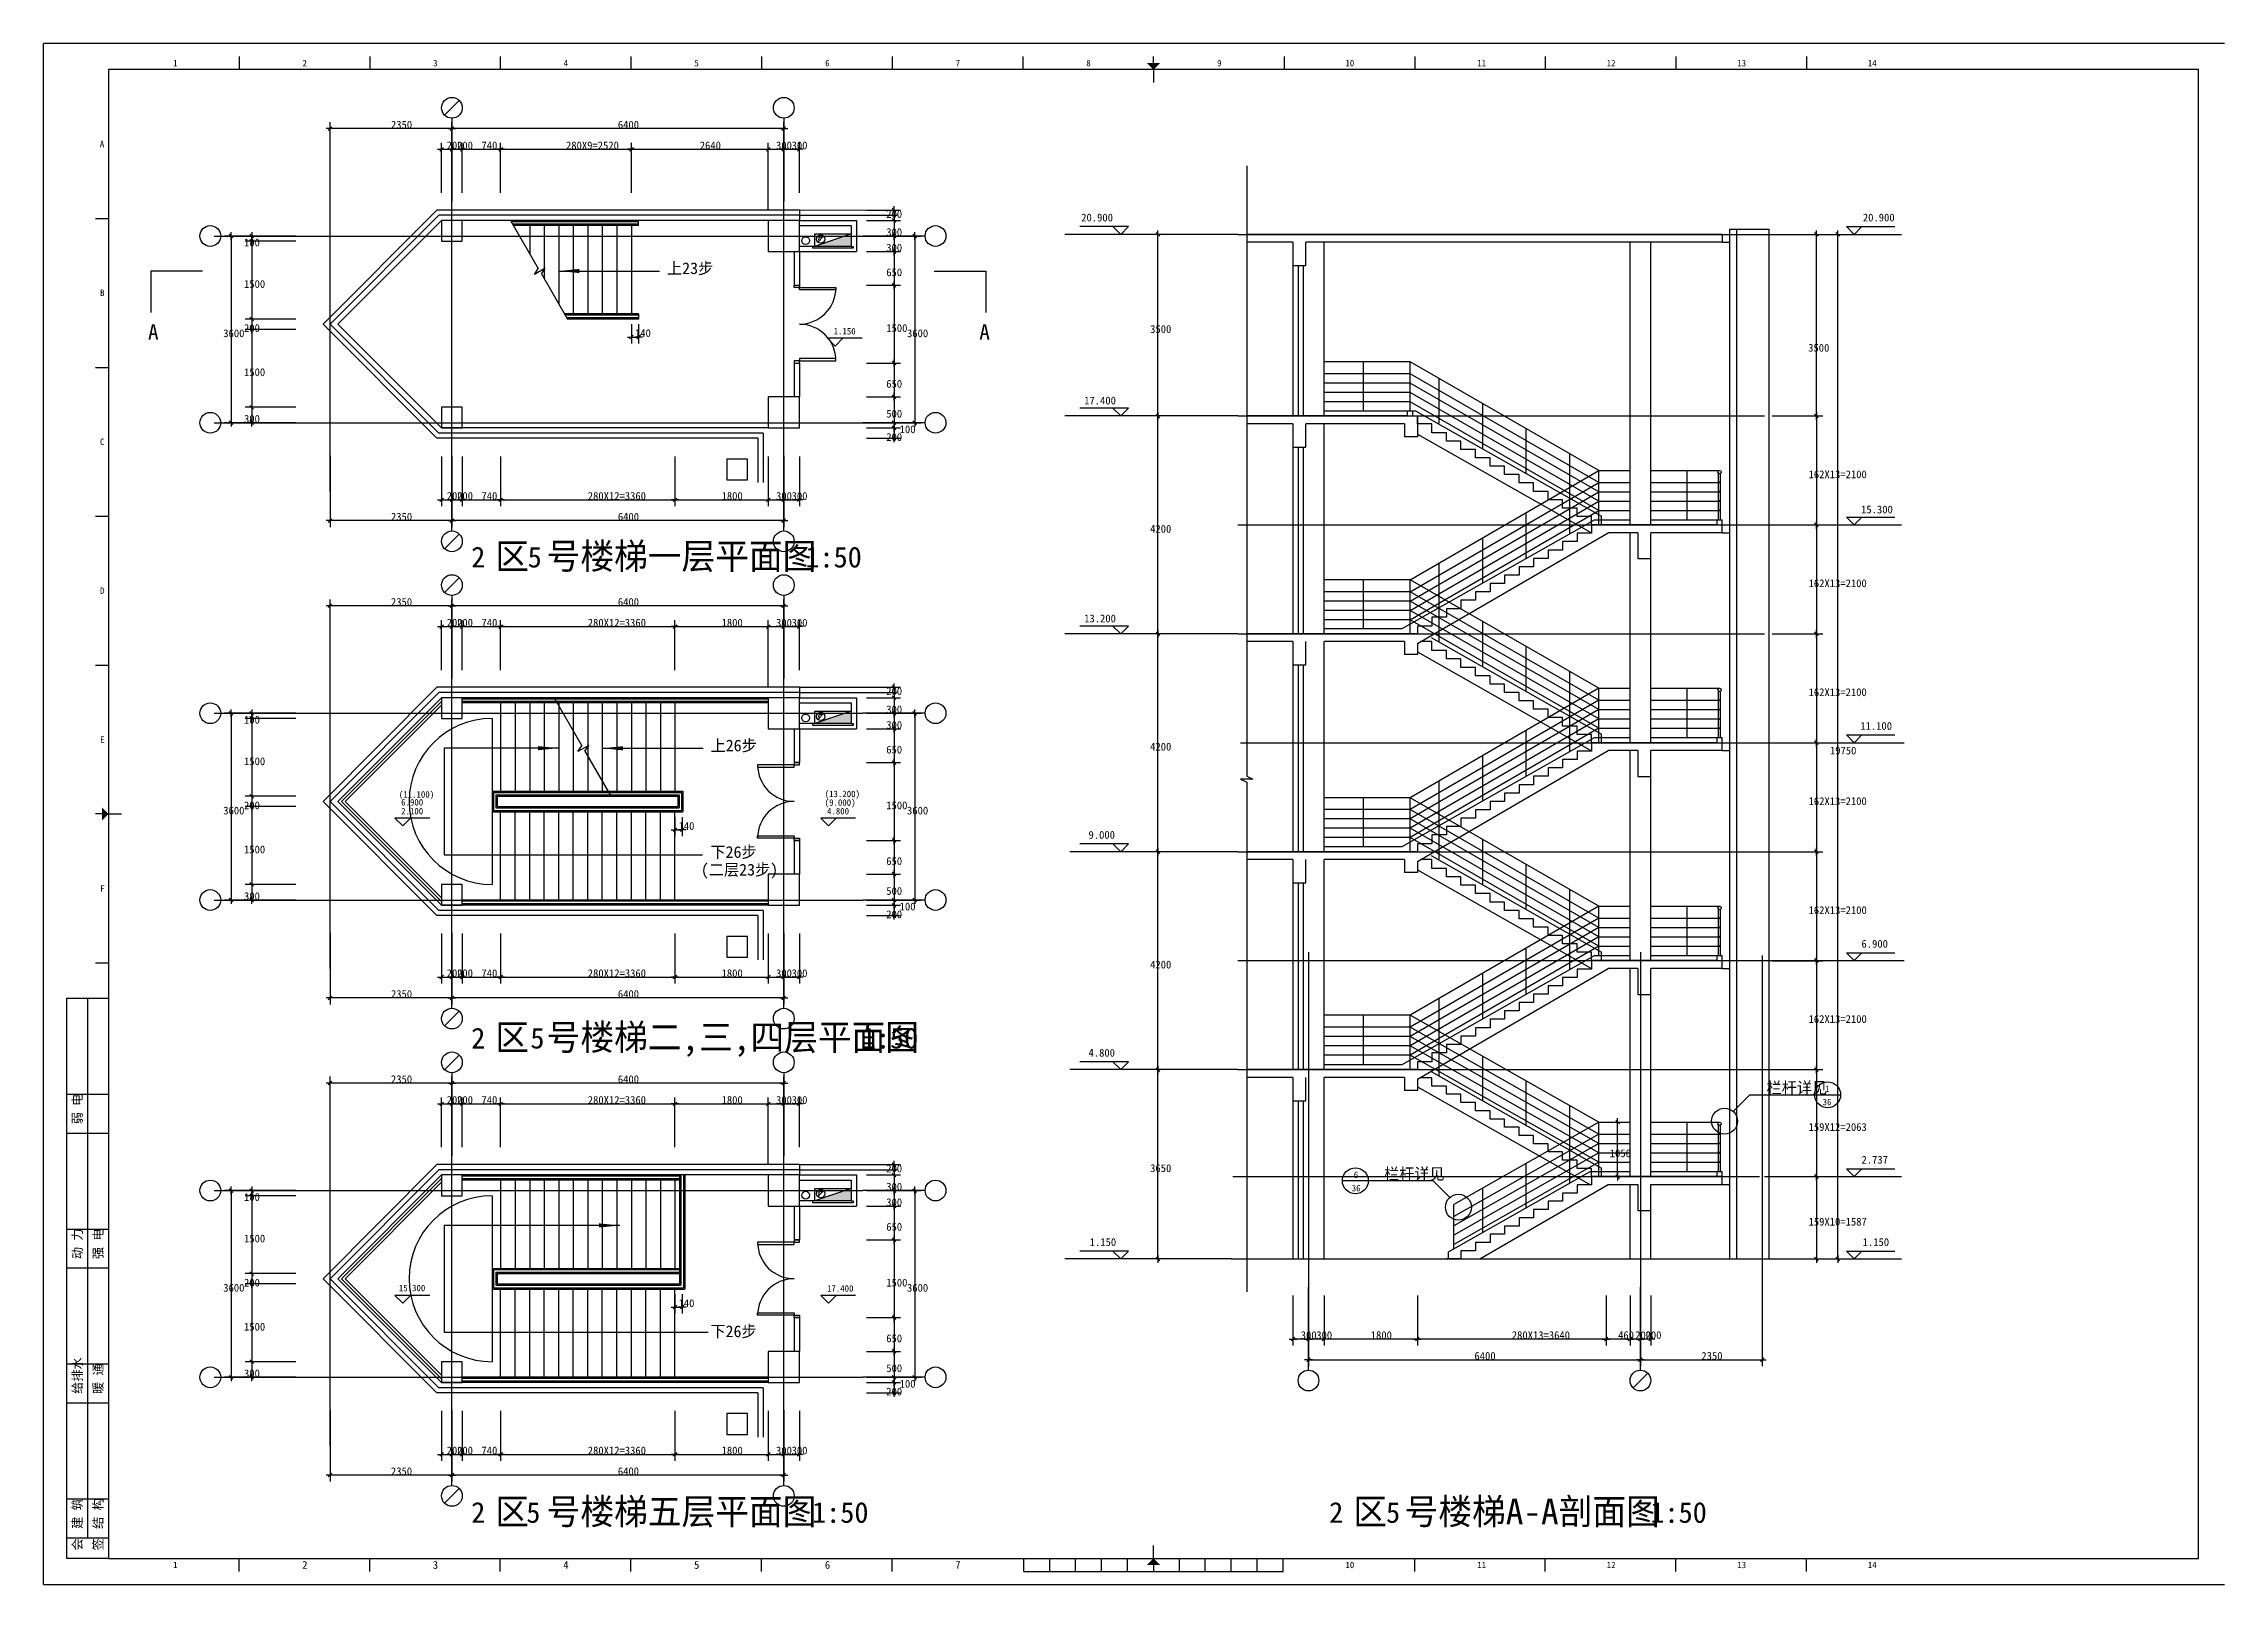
# Model space of a CAD drawing. Header units: metres. Extents: x 352702 to 394752, y -5269 to 24431.
import ezdxf

# ---------------------------------------------------------------- set-up
doc = ezdxf.new("R2010")
doc.units = ezdxf.units.M
for name, color, linetype in [('_KTI_CONTROL', 7, 'Continuous'), ('A-DIM', 3, 'Continuous'), ('AXIS', 3, 'Continuous'), ('COLUMN', 1, 'Continuous'), ('DOTE', 251, 'Continuous'), ('PUB_DIM', 3, 'Continuous'), ('SB', 2, 'Continuous'), ('STAIR1', 4, 'Continuous'), ('TEXT', 7, 'Continuous'), ('TK', 9, 'Continuous'), ('WINDOW', 142, 'Continuous'), ('文字', 21, 'Continuous'), ('标注', 3, 'Continuous')]:
    doc.layers.add(name, color=color, linetype=linetype)

msp = doc.modelspace()

# ---------------------------------------------------------------- texts
at = {"layer": 'AXIS', "char_height": 150, "attachment_point": 1}
for s, insert in [('\\A1;2350', (359399.23, 22944.31)), ('\\A1;6400', (363774.23, 22944.31)), ('\\A1;200', (360474.23, 22544.31)), ('\\A1;200', (360674.23, 22544.31)), ('\\A1;740', (361144.23, 22544.31)), ('\\A1;280X9=2520', (362774.23, 22544.31)), ('\\A1;2640', (365354.23, 22544.31)), ('\\A1;300', (366824.23, 22544.31)), ('\\A1;300', (367124.23, 22544.31)), ('\\A1;200', (368949.63, 21223.35)), ('\\A1;100', (356565.58, 20673.16)), ('\\A1;300', (368949.64, 20873.16)), ('\\A1;300', (368949.64, 20573.16)), ('\\A1;1500', (356565.58, 19873.16)), ('\\A1;650', (368949.64, 20098.16)), ('\\A1;200', (356565.58, 19023.16)), ('\\A1;140', (364104.23, 18926.21)), ('\\A1;1500', (368949.64, 19023.16)), ('\\A1;3500', (374037.82, 19004.28)), ('\\A1;3600', (356165.58, 18923.16)), ('\\A1;3600', (369349.64, 18923.16)), ('\\A1;3500', (386726.17, 18643.62)), ('\\A1;1500', (356565.58, 18173.16)), ('\\A1;650', (368949.64, 17948.16)), ('\\A1;300', (356565.58, 17273.16)), ('\\A1;500', (368949.64, 17373.16)), ('\\A1;200', (368949.64, 16923.16)), ('\\A1;100', (369207.83, 17073.16)), ('\\A1;162X13=2100', (386733.8, 16204.28)), ('\\A1;200', (360474.23, 15787.34)), ('\\A1;200', (360674.23, 15787.34)), ('\\A1;740', (361144.23, 15787.34)), ('\\A1;280X12=3360', (363194.23, 15787.34)), ('\\A1;1800', (365774.23, 15787.34)), ('\\A1;300', (366824.23, 15787.34)), ('\\A1;300', (367124.23, 15787.34)), ('\\A1;2350', (359399.23, 15387.34)), ('\\A1;6400', (363774.23, 15387.34)), ('\\A1;4200', (374037.82, 15154.28)), ('\\A1;162X13=2100', (386733.8, 14104.28)), ('\\A1;2350', (359399.23, 13744.31)), ('\\A1;6400', (363774.23, 13744.31)), ('\\A1;200', (360474.23, 13344.31)), ('\\A1;200', (360674.23, 13344.31)), ('\\A1;740', (361144.23, 13344.31)), ('\\A1;280X12=3360', (363194.23, 13344.31)), ('\\A1;1800', (365774.23, 13344.31)), ('\\A1;300', (366824.23, 13344.31)), ('\\A1;300', (367124.23, 13344.31)), ('\\A1;200', (368949.63, 12023.35)), ('\\A1;162X13=2100', (386733.8, 12004.28)), ('\\A1;100', (356565.58, 11473.16)), ('\\A1;300', (368949.64, 11673.16)), ('\\A1;300', (368949.64, 11373.16)), ('\\A1;4200', (374037.82, 10954.28)), ('\\A1;1500', (356565.58, 10673.16)), ('\\A1;650', (368949.64, 10898.16)), ('\\A1;19750', (387145.88, 10879.28)), ('\\A1;3600', (356165.58, 9723.16)), ('\\A1;200', (356565.58, 9823.16)), ('\\A1;1500', (368949.64, 9823.16)), ('\\A1;3600', (369349.64, 9723.16)), ('\\A1;162X13=2100', (386733.8, 9904.28)), ('\\A1;140', (364944.23, 9426.21)), ('\\A1;1500', (356565.58, 8973.16)), ('\\A1;650', (368949.64, 8748.16)), ('\\A1;300', (356565.58, 8073.16)), ('\\A1;500', (368949.64, 8173.16)), ('\\A1;200', (368949.64, 7723.16)), ('\\A1;100', (369207.83, 7873.16)), ('\\A1;162X13=2100', (386733.8, 7803.28)), ('\\A1;4200', (374037.82, 6754.28)), ('\\A1;200', (360474.23, 6587.34)), ('\\A1;200', (360674.23, 6587.34)), ('\\A1;740', (361144.23, 6587.34)), ('\\A1;280X12=3360', (363194.23, 6587.34)), ('\\A1;1800', (365774.23, 6587.34)), ('\\A1;300', (366824.23, 6587.34)), ('\\A1;300', (367124.23, 6587.34)), ('\\A1;2350', (359399.23, 6187.34)), ('\\A1;6400', (363774.23, 6187.34)), ('\\A1;162X13=2100', (386733.8, 5704.28)), ('\\A1;2350', (359399.23, 4544.31)), ('\\A1;6400', (363774.23, 4544.31)), ('\\A1;200', (360474.23, 4144.31)), ('\\A1;200', (360674.23, 4144.31)), ('\\A1;740', (361144.23, 4144.31)), ('\\A1;280X12=3360', (363194.23, 4144.31)), ('\\A1;1800', (365774.23, 4144.31)), ('\\A1;300', (366824.23, 4144.31)), ('\\A1;300', (367124.23, 4144.31)), ('\\A1;159X12=2063', (386733.8, 3622.75)), ('\\A1;1050', (382900.21, 3116.23)), ('\\A1;200', (368949.63, 2823.35)), ('\\A1;3650', (374037.82, 2829.28)), ('\\A1;100', (356565.58, 2273.16)), ('\\A1;300', (368949.64, 2473.16)), ('\\A1;300', (368949.64, 2173.16)), ('\\A1;650', (368949.64, 1698.16)), ('\\A1;159X10=1587', (386733.8, 1797.75)), ('\\A1;1500', (356565.58, 1473.16)), ('\\A1;3600', (356165.58, 523.16)), ('\\A1;200', (356565.58, 623.16)), ('\\A1;1500', (368949.64, 623.16)), ('\\A1;3600', (369349.64, 523.16)), ('\\A1;140', (364944.23, 226.21)), ('\\A1;1500', (356565.58, -226.84)), ('\\A1;300', (376941.37, -388.93)), ('\\A1;300', (377241.37, -388.93)), ('\\A1;1800', (378291.37, -388.93)), ('\\A1;280X13=3640', (381011.37, -388.93)), ('\\A1;460', (383061.37, -388.93)), ('\\A1;200', (383391.37, -388.93)), ('\\A1;200', (383591.37, -388.93)), ('\\A1;650', (368949.64, -451.84)), ('\\A1;6400', (380291.37, -788.93)), ('\\A1;2350', (384666.37, -788.93)), ('\\A1;300', (356565.58, -1126.84)), ('\\A1;500', (368949.64, -1026.84)), ('\\A1;200', (368949.64, -1476.84)), ('\\A1;100', (369207.83, -1326.84)), ('\\A1;200', (360474.23, -2612.66)), ('\\A1;200', (360674.23, -2612.66)), ('\\A1;740', (361144.23, -2612.66)), ('\\A1;280X12=3360', (363194.23, -2612.66)), ('\\A1;1800', (365774.23, -2612.66)), ('\\A1;300', (366824.23, -2612.66)), ('\\A1;300', (367124.23, -2612.66)), ('\\A1;2350', (359399.23, -3012.66)), ('\\A1;6400', (363774.23, -3012.66))]:
    msp.add_mtext(s, dxfattribs=dict(at, insert=insert))
at = {"layer": 'PUB_DIM'}
for s, p in [('20.900', (372708.75, 21004.28)), ('20.900', (387780.67, 21004.28)), ('17.400', (372765.9, 17476.15)), ('15.300', (387746.38, 15376.15)), ('13.200', (372765.9, 13276.15)), ('11.100', (387731.14, 11204.28)), ('9.000', (372849.71, 9104.28)), ('6.900', (387754, 7004.28)), ('4.800', (372849.71, 4904.28)), ('2.737', (387754, 2841.23)), ('1.150', (372872.56, 1254.28)), ('1.150', (387776.86, 1254.28))]:
    msp.add_text(s, height=150, dxfattribs=at).set_placement(p)
at = {"layer": 'TEXT'}
for s, height, p in [('2', 400, (360946.16, 14333.66)), ('区 号楼梯一层平面图', 500, (361411.09, 14302.33)), ('5', 400, (362034.97, 14333.66)), ('1:50', 400, (367389.61, 14333.66)), ('区 号楼梯二,三,四层平面图', 500, (361411.09, 5029.19)), ('2', 400, (360946.16, 5060.51)), ('5', 400, (362086.82, 5060.51)), ('1:50', 400, (368478.94, 5060.51)), ('2', 400, (360946.16, -4082.03)), ('区 号楼梯五层平面图', 500, (361411.09, -4113.35)), ('5', 400, (362009.04, -4082.03)), ('1:50', 400, (367519.23, -4082.03)), ('2', 400, (377489.87, -4082.03)), ('区 号楼梯A-A剖面图', 500, (377954.8, -4113.35)), ('5', 400, (378586.27, -4082.03)), ('1:50', 400, (383683.47, -4082.03))]:
    msp.add_text(s, height=height, dxfattribs=at).set_placement(p)
at = {"layer": 'TK'}
for s, height, p in [('1', 125, (355198.37, 23993.92)), ('2', 125, (357694.35, 23993.92)), ('3', 125, (360213.1, 23993.92)), ('4', 125, (362729.32, 23993.92)), ('5', 125, (365250.6, 23993.92)), ('6', 125, (367771.88, 23993.92)), ('7', 125, (370288.1, 23993.92)), ('8', 125, (372806.85, 23993.92)), ('9', 125, (375328.13, 23993.92)), ('10', 125, (377803.88, 23993.92)), ('11', 125, (380345.39, 23993.92)), ('12', 125, (382841.38, 23993.92)), ('13', 125, (385360.13, 23993.92)), ('14', 125, (387876.35, 23993.92)), ('A', 125, (353786.17, 22433.92)), ('B', 125, (353791.23, 19563.92)), ('C', 125, (353788.7, 16693.92)), ('D', 125, (353791.23, 13823.92)), ('E', 125, (353793.76, 10953.92)), ('F', 125, (353793.76, 8083.92)), ('1', 125, (355198.37, -4956.08)), ('2', 150, (357687.27, -4968.58)), ('3', 150, (360206.02, -4968.58)), ('4', 150, (362721.73, -4968.58)), ('5', 150, (365243.52, -4968.58)), ('6', 150, (367765.31, -4968.58)), ('7', 150, (370281.02, -4968.58)), ('10', 125, (377803.88, -4956.08)), ('11', 125, (380345.39, -4956.08)), ('12', 125, (382841.38, -4956.08)), ('13', 125, (385360.13, -4956.08)), ('14', 125, (387876.35, -4956.08))]:
    msp.add_text(s, height=height, dxfattribs=at).set_placement(p)
for s, p in [('弱 电', (353441.64, 3600.7)), ('动 力', (353441.64, 1000.7)), ('强 电', (353841.64, 1000.7)), ('给排水', (353441.64, -1595.01)), ('暖 通', (353841.64, -1599.3)), ('建 筑', (353441.64, -4199.3)), ('结 构', (353841.64, -4199.3)), ('会', (353441.64, -4615.73)), ('签', (353841.64, -4615.73))]:
    msp.add_text(s, height=180, rotation=90, dxfattribs=at).set_placement(p)
at = {"layer": '文字'}
for s, height, p in [('上23步', 225, (364722.23, 19989.44)), ('A', 300, (354714.42, 18723.08)), ('A', 300, (370743.95, 18723.08)), ('上26步', 225, (365562.23, 10789.44)), ('下26步', 225, (365559.13, 8735.99)), ('(二层23步)', 225, (365374.76, 8395.6)), ('栏杆详见', 225, (385922.37, 4191.59)), ('1', 125, (387052.36, 4222.68)), ('36', 125, (387004.44, 3966.62)), ('6', 125, (377965.48, 2563.61)), ('栏杆详见', 225, (378545.87, 2532.52)), ('36', 125, (377925.89, 2307.55)), ('下26步', 225, (365559.13, -503.28))]:
    msp.add_text(s, height=height, dxfattribs=at).set_placement(p)
at = {"layer": '标注'}
for s, p in [('1.150', (367934.47, 18825.56)), ('(11.100)', (359551.57, 9896.91)), ('2.100', (359595.7, 9573.1)), ('6.900', (359595.7, 9744.6)), ('(13.200)', (367762.8, 9906.3)), ('(9.000)', (367762.8, 9739.7)), ('4.800', (367806.93, 9573.1)), ('15.300', (359551.57, 382.23)), ('17.400', (367806.93, 373.1))]:
    msp.add_text(s, height=125, dxfattribs=at).set_placement(p)

# ---------------------------------------------------------------- blocks, each defined once
blk = doc.blocks.new('_DIMX')
blk.add_line((-150, 0), (150, 0))
blk.add_lwpolyline([(-70, -70), (70, 70)])
blk = doc.blocks.new('A$C1082572E')
at = {"layer": 'A-DIM'}
for p, q in [((12.5, 0), (12.5, 893.38)), ((50.5, 0), (50.5, 893.38))]:
    blk.add_line(p, q, dxfattribs=at)
for centre, radius in [((31.5, 918.5), 31.5), ((31.5, 720), 11), ((31.5, 540), 11), ((31.5, 360), 11), ((31.5, 180), 11)]:
    blk.add_circle(centre, radius, dxfattribs=at)

# ---------------------------------------------------------------- linework, layer by layer
for p, q in [((360432.81, 23052.89), (360715.65, 23335.73)), ((360774.23, 21023.16), (360374.23, 21023.16)), ((360374.23, 21023.16), (360374.23, 20623.16)), ((360374.23, 20623.16), (360774.23, 20623.16)), ((360774.23, 20623.16), (360774.23, 21023.16)), ((367274.23, 21023.16), (366674.23, 21023.16)), ((366674.23, 21023.16), (366674.23, 20423.16)), ((367274.23, 21023.16), (368374.23, 21023.16)), ((367274.23, 20423.16), (367274.23, 21023.16)), ((367274.23, 20923.16), (368274.23, 20923.16)), ((368274.23, 20923.16), (368274.23, 20523.16)), ((368374.23, 21023.16), (368374.23, 20423.16)), ((375725.9, 20754.28), (372393.23, 20754.28)), ((385066.37, 20754.28), (385214.81, 20754.28)), ((385757.8, 20754.28), (388524.55, 20754.28)), ((366674.23, 20423.16), (367274.23, 20423.16)), ((368274.23, 20523.16), (367274.23, 20523.16)), ((367274.23, 20423.16), (368374.23, 20423.16)), ((377391.37, 17254.28), (377391.37, 20604.28)), ((383291.37, 15154.28), (383291.37, 20604.28)), ((383691.37, 15154.28), (383691.37, 20604.28)), ((385066.37, 20604.28), (385214.81, 20604.28)), ((379051.37, 18295.58), (377391.37, 18295.58)), ((378151.37, 17355.28), (378151.37, 18296.58)), ((382691.37, 16204.28), (379051.37, 18295.58)), ((379051.37, 17354.28), (379051.37, 18295.58)), ((379051.37, 18065.58), (377391.37, 18065.58)), ((379051.37, 17885.58), (377391.37, 17885.58)), ((379051.37, 17705.58), (377391.37, 17705.58)), ((382691.37, 15974.28), (379051.37, 18065.58)), ((382691.37, 15794.28), (379051.37, 17885.58)), ((382691.37, 15614.28), (379051.37, 17705.58)), ((379611.37, 17112.28), (379611.37, 17982.2)), ((360774.23, 17423.16), (360374.23, 17423.16)), ((360374.23, 17423.16), (360374.23, 17023.16)), ((360774.23, 17023.16), (360774.23, 17423.16)), ((367274.23, 17623.16), (366674.23, 17623.16)), ((366674.23, 17623.16), (366674.23, 17023.16)), ((367274.23, 17023.16), (367274.23, 17623.16)), ((375725.9, 17254.28), (372393.23, 17254.28)), ((379051.37, 17525.58), (377391.37, 17525.58)), ((377391.37, 17354.28), (379001.37, 17354.28)), ((382691.37, 15434.28), (379051.37, 17525.58)), ((379101.37, 17354.28), (379152.53, 17354.28)), ((379152.53, 17354.28), (382741.37, 15320.23)), ((380451.37, 16627.66), (380451.37, 17497.58)), ((360374.23, 17023.16), (360774.23, 17023.16)), ((366674.23, 17023.16), (367274.23, 17023.16)), ((377391.37, 13054.28), (377391.37, 17104.28)), ((381291.37, 16143.05), (381291.37, 17012.97)), ((366274.23, 16423.16), (365874.23, 16423.16)), ((365874.23, 16423.16), (365874.23, 16023.16)), ((366274.23, 16023.16), (366274.23, 16423.16)), ((382131.37, 15666.96), (382131.37, 16528.35)), ((365874.23, 16023.16), (366274.23, 16023.16)), ((379051.37, 14095.58), (382691.37, 16204.28)), ((382691.37, 15154.28), (382691.37, 16204.28)), ((382691.37, 16204.28), (383291.37, 16204.28)), ((383691.37, 16204.28), (385016.37, 16204.28)), ((384391.37, 15255.28), (384391.37, 16205.28)), ((379051.37, 13865.58), (382691.37, 15974.28)), ((379051.37, 13685.58), (382691.37, 15794.28)), ((379051.37, 13505.58), (382691.37, 15614.28)), ((382131.37, 14986.52), (382131.37, 15882.2)), ((382691.37, 15974.28), (383291.37, 15974.28)), ((382691.37, 15794.28), (383291.37, 15794.28)), ((382691.37, 15614.28), (383291.37, 15614.28)), ((383691.37, 15974.28), (385016.37, 15974.28)), ((383691.37, 15794.28), (385016.37, 15794.28)), ((383691.37, 15614.28), (385016.37, 15614.28)), ((378900.34, 13154.28), (382605.55, 15254.28)), ((379051.37, 13325.58), (382691.37, 15434.28)), ((381291.37, 14510.44), (381291.37, 15397.58)), ((382605.55, 15254.28), (383291.37, 15254.28)), ((382691.37, 15434.28), (383291.37, 15434.28)), ((382741.37, 15154.28), (382741.37, 15320.23)), ((383691.37, 15434.28), (385016.37, 15434.28)), ((383691.37, 15254.28), (385016.37, 15254.28)), ((385066.37, 15154.28), (385214.81, 15154.28)), ((385757.8, 15154.28), (388524.55, 15154.28)), ((360432.81, 14695.92), (360715.65, 14978.76)), ((380451.37, 14034.35), (380451.37, 14912.97)), ((383291.37, 10954.28), (383291.37, 15004.28)), ((383691.37, 10954.28), (383691.37, 15004.28)), ((385066.37, 15004.28), (385214.81, 15004.28)), ((379611.37, 13549.74), (379611.37, 14428.35)), ((360432.81, 13852.89), (360715.65, 14135.73)), ((379051.37, 14095.58), (377391.37, 14095.58)), ((378151.37, 13155.28), (378151.37, 14096.58)), ((382691.37, 12004.28), (379051.37, 14095.58)), ((379051.37, 13045.58), (379051.37, 14095.58)), ((379051.37, 13865.58), (377391.37, 13865.58)), ((379051.37, 13685.58), (377391.37, 13685.58)), ((379051.37, 13505.58), (377391.37, 13505.58)), ((382691.37, 11774.28), (379051.37, 13865.58)), ((382691.37, 11594.28), (379051.37, 13685.58)), ((382691.37, 11414.28), (379051.37, 13505.58)), ((379611.37, 12912.28), (379611.37, 13782.2)), ((375725.9, 13054.28), (372393.23, 13054.28)), ((379051.37, 13325.58), (377391.37, 13325.58)), ((377391.37, 13154.28), (378900.34, 13154.28)), ((382691.37, 11234.28), (379051.37, 13325.58)), ((380451.37, 12427.66), (380451.37, 13297.58)), ((377391.37, 8854.28), (377391.37, 12904.28)), ((379453.71, 12983.58), (382741.37, 11120.23)), ((381291.37, 11943.05), (381291.37, 12812.97)), ((382131.37, 11466.96), (382131.37, 12328.35)), ((360774.23, 11823.16), (360374.23, 11823.16)), ((360374.23, 11823.16), (360374.23, 11423.16)), ((360774.23, 11423.16), (360774.23, 11823.16)), ((367274.23, 11823.16), (366674.23, 11823.16)), ((366674.23, 11823.16), (366674.23, 11223.16)), ((367274.23, 11823.16), (368374.23, 11823.16)), ((367274.23, 11223.16), (367274.23, 11823.16)), ((368374.23, 11823.16), (368374.23, 11223.16)), ((382691.37, 12004.28), (379051.37, 9895.58)), ((382691.37, 11774.28), (379051.37, 9665.58)), ((382691.37, 10954.28), (382691.37, 12004.28)), ((382691.37, 12004.28), (383291.37, 12004.28)), ((382691.37, 11774.28), (383291.37, 11774.28)), ((383691.37, 12004.28), (385016.37, 12004.28)), ((383691.37, 11774.28), (385016.37, 11774.28)), ((384391.37, 11055.28), (384391.37, 12005.28)), ((360374.23, 11423.16), (360774.23, 11423.16)), ((361349.23, 11423.16), (361349.23, 8223.16)), ((367274.23, 11723.16), (368274.23, 11723.16)), ((368274.23, 11723.16), (368274.23, 11323.16)), ((382691.37, 11594.28), (379051.37, 9485.58)), ((382691.37, 11414.28), (379051.37, 9305.58)), ((382131.37, 10786.52), (382131.37, 11682.2)), ((382691.37, 11594.28), (383291.37, 11594.28)), ((382691.37, 11414.28), (383291.37, 11414.28)), ((383691.37, 11594.28), (385016.37, 11594.28)), ((383691.37, 11414.28), (385016.37, 11414.28)), ((366674.23, 11223.16), (367274.23, 11223.16)), ((368274.23, 11323.16), (367274.23, 11323.16)), ((367274.23, 11223.16), (368374.23, 11223.16)), ((378900.34, 8954.28), (382605.55, 11054.28)), ((382691.37, 11234.28), (379051.37, 9125.58)), ((381291.37, 10310.44), (381291.37, 11197.58)), ((382605.55, 11054.28), (383291.37, 11054.28)), ((382691.37, 11234.28), (383291.37, 11234.28)), ((382741.37, 10954.28), (382741.37, 11120.23)), ((383691.37, 11234.28), (385016.37, 11234.28)), ((383691.37, 11054.28), (385016.37, 11054.28)), ((385066.37, 10954.28), (385214.81, 10954.28)), ((385757.8, 10954.28), (388430.36, 10954.28)), ((387154.07, 10954.28), (388578.66, 10954.28)), ((380451.37, 9834.35), (380451.37, 10712.97)), ((383291.37, 6754.28), (383291.37, 10804.28)), ((383691.37, 6754.28), (383691.37, 10804.28)), ((385066.37, 10804.28), (385214.81, 10804.28)), ((379611.37, 9349.74), (379611.37, 10228.35)), ((361349.23, 10023.16), (365029.23, 10023.16)), ((361349.23, 10023.16), (361349.23, 9623.16)), ((361449.23, 9923.16), (364929.23, 9923.16)), ((361449.23, 9923.16), (361449.23, 9723.16)), ((361449.23, 9723.16), (364929.23, 9723.16)), ((364929.23, 9923.16), (364929.23, 9723.16)), ((365029.23, 10023.16), (365029.23, 9623.16)), ((379051.37, 9895.58), (377391.37, 9895.58)), ((378151.37, 8954.28), (378151.37, 9895.58)), ((379051.37, 8845.58), (379051.37, 9895.58)), ((382691.37, 7804.28), (379051.37, 9895.58)), ((361349.23, 9623.16), (365029.23, 9623.16)), ((379051.37, 9665.58), (377391.37, 9665.58)), ((379051.37, 9485.58), (377391.37, 9485.58)), ((379051.37, 9305.58), (377391.37, 9305.58)), ((382691.37, 7574.28), (379051.37, 9665.58)), ((382691.37, 7394.28), (379051.37, 9485.58)), ((382691.37, 7214.28), (379051.37, 9305.58)), ((379611.37, 8711.28), (379611.37, 9581.2)), ((375725.9, 8854.28), (372487.43, 8854.28)), ((373929.64, 8854.28), (372505.05, 8854.28)), ((379051.37, 9125.58), (377391.37, 9125.58)), ((377391.37, 8954.28), (378900.34, 8954.28)), ((382691.37, 7034.28), (379051.37, 9125.58)), ((380451.37, 8226.66), (380451.37, 9096.58)), ((367274.23, 8423.16), (366674.23, 8423.16)), ((366674.23, 8423.16), (366674.23, 7823.16)), ((367274.23, 7823.16), (367274.23, 8423.16)), ((377391.37, 4654.28), (377391.37, 8704.28)), ((379453.71, 8783.58), (382741.37, 6920.23)), ((381291.37, 7742.05), (381291.37, 8611.97)), ((360774.23, 8223.16), (360374.23, 8223.16)), ((360374.23, 8223.16), (360374.23, 7823.16)), ((360774.23, 7823.16), (360774.23, 8223.16)), ((382131.37, 7265.96), (382131.37, 8127.35)), ((360374.23, 7823.16), (360774.23, 7823.16)), ((366674.23, 7823.16), (367274.23, 7823.16)), ((382691.37, 7804.28), (379051.37, 5704.28)), ((382691.37, 7574.28), (379051.37, 5474.28)), ((382691.37, 6854.28), (382691.37, 7804.28)), ((382691.37, 7804.28), (383291.37, 7804.28)), ((382691.37, 7574.28), (383291.37, 7574.28)), ((383691.37, 7804.28), (385016.37, 7804.28)), ((383691.37, 7574.28), (385016.37, 7574.28)), ((384391.37, 6854.28), (384391.37, 7804.28)), ((366274.23, 7223.16), (365874.23, 7223.16)), ((365874.23, 7223.16), (365874.23, 6823.16)), ((366274.23, 6823.16), (366274.23, 7223.16)), ((382691.37, 7394.28), (379051.37, 5294.28)), ((382691.37, 7214.28), (379051.37, 5114.28)), ((382131.37, 6585.52), (382131.37, 7481.2)), ((382691.37, 7394.28), (383291.37, 7394.28)), ((382691.37, 7214.28), (383291.37, 7214.28)), ((383691.37, 7394.28), (385016.37, 7394.28)), ((383691.37, 7214.28), (385016.37, 7214.28)), ((365874.23, 6823.16), (366274.23, 6823.16)), ((378900.34, 4754.28), (382605.55, 6854.28)), ((382691.37, 7034.28), (379051.37, 4934.28)), ((381291.37, 6109.44), (381291.37, 6996.58)), ((382605.55, 6854.28), (383291.37, 6854.28)), ((382691.37, 7034.28), (383291.37, 7034.28)), ((382741.37, 6754.28), (382741.37, 6920.23)), ((383691.37, 7034.28), (385016.37, 7034.28)), ((383691.37, 6854.28), (385016.37, 6854.28)), ((385066.37, 6754.28), (385214.81, 6754.28)), ((385757.8, 6754.28), (388430.36, 6754.28)), ((387154.07, 6754.28), (388578.66, 6754.28)), ((380451.37, 5633.35), (380451.37, 6511.97)), ((383291.37, 2591.23), (383291.37, 6604.28)), ((383691.37, 2591.23), (383691.37, 6604.28)), ((385066.37, 6604.28), (385214.81, 6604.28)), ((379611.37, 5157.26), (379611.37, 6027.35)), ((360432.81, 5495.92), (360715.65, 5778.76)), ((379051.37, 5704.28), (377391.37, 5704.28)), ((379051.37, 5474.28), (377391.37, 5474.28)), ((378151.37, 4754.28), (378151.37, 5704.28)), ((382691.37, 3641.23), (379051.37, 5704.28)), ((379051.37, 4654.28), (379051.37, 5704.28)), ((382691.37, 3411.23), (379051.37, 5474.28)), ((379051.37, 5294.28), (377391.37, 5294.28)), ((379051.37, 5114.28), (377391.37, 5114.28)), ((382691.37, 3231.23), (379051.37, 5294.28)), ((382691.37, 3051.23), (379051.37, 5114.28)), ((379611.37, 4531.18), (379611.37, 5386.88)), ((360432.81, 4652.89), (360715.65, 4935.73)), ((375725.9, 4654.28), (372487.43, 4654.28)), ((373929.64, 4654.28), (372505.05, 4654.28)), ((379051.37, 4934.28), (377391.37, 4934.28)), ((377391.37, 4754.28), (378900.34, 4754.28)), ((382691.37, 2871.23), (379051.37, 4934.28)), ((380451.37, 4055.09), (380451.37, 4910.8)), ((377391.37, 1004.28), (377391.37, 4504.28)), ((379453.71, 4620.53), (382741.37, 2757.19)), ((381291.37, 3579), (381291.37, 4434.71)), ((382131.37, 3102.92), (382131.37, 3958.62)), ((382691.37, 3641.23), (379891.37, 2054.28)), ((382691.37, 3411.23), (379891.37, 1824.28)), ((382691.37, 2591.23), (382691.37, 3641.23)), ((382691.37, 3641.23), (383291.37, 3641.23)), ((382691.37, 3411.23), (383291.37, 3411.23)), ((383691.37, 3641.23), (385016.37, 3641.23)), ((383691.37, 3411.23), (385016.37, 3411.23)), ((384391.37, 2691.23), (384391.37, 3641.23)), ((382691.37, 3231.23), (379891.37, 1644.28)), ((382691.37, 3051.23), (379891.37, 1464.28)), ((382131.37, 2468.13), (382131.37, 3323.84)), ((382691.37, 3231.23), (383291.37, 3231.23)), ((382691.37, 3051.23), (383291.37, 3051.23)), ((383691.37, 3231.23), (385016.37, 3231.23)), ((383691.37, 3051.23), (385016.37, 3051.23)), ((360774.23, 2623.16), (360374.23, 2623.16)), ((360374.23, 2623.16), (360374.23, 2223.16)), ((360774.23, 2223.16), (360774.23, 2623.16)), ((364964.23, 2623.16), (364964.23, 523.16)), ((365064.23, 2623.16), (365064.23, 423.16)), ((367274.23, 2623.16), (366674.23, 2623.16)), ((366674.23, 2623.16), (366674.23, 2023.16)), ((367274.23, 2623.16), (368374.23, 2623.16)), ((367274.23, 2023.16), (367274.23, 2623.16)), ((367274.23, 2523.16), (368274.23, 2523.16)), ((368274.23, 2523.16), (368274.23, 2123.16)), ((368374.23, 2623.16), (368374.23, 2023.16)), ((379791.37, 1141.89), (382525, 2691.23)), ((382691.37, 2871.23), (379891.37, 1284.28)), ((381291.37, 1992.05), (381291.37, 2847.75)), ((382525, 2691.23), (383291.37, 2691.23)), ((382691.37, 2871.23), (383291.37, 2871.23)), ((382741.37, 2591.23), (382741.37, 2757.19)), ((383691.37, 2871.23), (385016.37, 2871.23)), ((383691.37, 2691.23), (385016.37, 2691.23)), ((385066.37, 2591.23), (385214.81, 2591.23)), ((385883.88, 2591.23), (388524.55, 2591.23)), ((387332.58, 2591.23), (388430.36, 2591.23)), ((360374.23, 2223.16), (360774.23, 2223.16)), ((361349.23, 2223.16), (361349.23, -976.84)), ((368274.23, 2123.16), (367274.23, 2123.16)), ((380451.37, 1515.96), (380451.37, 2371.67)), ((383291.37, 1004.28), (383291.37, 2441.23)), ((383691.37, 1004.28), (383691.37, 2441.23)), ((385066.37, 2441.23), (385214.81, 2441.23)), ((366674.23, 2023.16), (367274.23, 2023.16)), ((367274.23, 2023.16), (368374.23, 2023.16)), ((379891.37, 1198.57), (379891.37, 2054.28)), ((375599.82, 1004.28), (372393.23, 1004.28)), ((373751.13, 1004.28), (372487.43, 1004.28)), ((379791.37, 1004.28), (379791.37, 1141.89)), ((385883.88, 1004.28), (388524.55, 1004.28)), ((387332.58, 1004.28), (388430.36, 1004.28)), ((361349.23, 823.16), (364964.23, 823.16)), ((361349.23, 823.16), (361349.23, 423.16)), ((361349.23, 423.16), (365064.23, 423.16)), ((361449.23, 723.16), (364964.23, 723.16)), ((361449.23, 723.16), (361449.23, 523.16)), ((361449.23, 523.16), (364964.23, 523.16)), ((367274.23, -776.84), (366674.23, -776.84)), ((366674.23, -776.84), (366674.23, -1376.84)), ((367274.23, -1376.84), (367274.23, -776.84)), ((360774.23, -976.84), (360374.23, -976.84)), ((360374.23, -976.84), (360374.23, -1376.84)), ((360774.23, -1376.84), (360774.23, -976.84)), ((383349.95, -1480.35), (383632.79, -1197.5)), ((360374.23, -1376.84), (360774.23, -1376.84)), ((366674.23, -1376.84), (367274.23, -1376.84)), ((366274.23, -1976.84), (365874.23, -1976.84)), ((365874.23, -1976.84), (365874.23, -2376.84)), ((366274.23, -2376.84), (366274.23, -1976.84)), ((365874.23, -2376.84), (366274.23, -2376.84)), ((360432.81, -3704.08), (360715.65, -3421.24))]:
    msp.add_line(p, q)
for points in [[(367172.23, 19773.16), (367274.23, 19773.16), (367274.23, 19728.16), (367172.23, 19728.16)], [(367274.23, 19728.16), (367979.23, 19728.16), (367979.23, 19683.16), (367274.23, 19683.16)], [(367172.23, 18273.16), (367274.23, 18273.16), (367274.23, 18318.16), (367172.23, 18318.16)], [(367274.23, 18318.16), (367979.23, 18318.16), (367979.23, 18363.16), (367274.23, 18363.16)], [(367174.23, 10528.16), (366469.23, 10528.16), (366469.23, 10483.16), (367174.23, 10483.16)], [(367276.23, 10573.16), (367174.23, 10573.16), (367174.23, 10528.16), (367276.23, 10528.16)], [(367174.23, 9118.16), (366469.23, 9118.16), (366469.23, 9163.16), (367174.23, 9163.16)], [(367276.23, 9073.16), (367174.23, 9073.16), (367174.23, 9118.16), (367276.23, 9118.16)], [(367174.23, 1328.16), (366469.23, 1328.16), (366469.23, 1283.16), (367174.23, 1283.16)], [(367276.23, 1373.16), (367174.23, 1373.16), (367174.23, 1328.16), (367276.23, 1328.16)], [(367174.23, -81.84), (366469.23, -81.84), (366469.23, -36.84), (367174.23, -36.84)], [(367276.23, -126.84), (367174.23, -126.84), (367174.23, -81.84), (367276.23, -81.84)]]:
    msp.add_lwpolyline(points, close=True)
for centre, radius in [((360574.23, 23194.31), 200), ((366974.23, 23194.31), 200), ((355915.58, 20723.16), 200), ((367395.92, 20633.36), 75), ((369899.64, 20723.16), 200), ((355915.58, 17123.16), 200), ((369899.64, 17123.16), 200), ((360574.23, 14837.34), 200), ((366974.23, 14837.34), 200), ((360574.23, 13994.31), 200), ((366974.23, 13994.31), 200), ((355915.58, 11523.16), 200), ((367395.92, 11433.36), 75), ((369899.64, 11523.16), 200), ((355915.58, 7923.16), 200), ((369899.64, 7923.16), 200), ((360574.23, 5637.34), 200), ((366974.23, 5637.34), 200), ((360574.23, 4794.31), 200), ((366974.23, 4794.31), 200), ((355915.58, 2323.16), 200), ((369899.64, 2323.16), 200), ((367395.92, 2233.36), 75), ((355915.58, -1276.84), 200), ((369899.64, -1276.84), 200), ((377091.37, -1338.93), 200), ((383491.37, -1338.93), 200), ((360574.23, -3562.66), 200), ((366974.23, -3562.66), 200)]:
    msp.add_circle(centre, radius)
for centre, radius, start, end in [((367274.23, 19728.16), 705, 270, 0), ((367274.23, 18318.16), 705, 0, 90), ((361349.23, 9823.16), 1600, 90, 270), ((367174.23, 10528.16), 705, 180, 270), ((367174.23, 9118.16), 705, 90, 180), ((361349.23, 623.16), 1600, 90, 270), ((367174.23, 1328.16), 705, 180, 270), ((367174.23, -81.84), 705, 90, 180)]:
    msp.add_arc(centre, radius, start, end)
for points in [[(362634.23, 20048.16), (363034.23, 20008.16), (363034.23, 20088.16)], [(362634.23, 10850.35), (362234.23, 10890.35), (362234.23, 10810.35)], [(363474.23, 10848.16), (363874.23, 10808.16), (363874.23, 10888.16)], [(363812.02, 1650.35), (363412.02, 1690.35), (363412.02, 1610.35)]]:
    msp.add_solid(points)
at = {"layer": '_KTI_CONTROL'}
for points in [[(367964.35, 18602.65), (367964.35, 18602.65)], [(359625.58, 9350.18), (359625.58, 9350.18)], [(367836.8, 9350.18), (367836.8, 9350.18)], [(359625.58, 150.18), (359625.58, 150.18)], [(367836.8, 150.18), (367836.8, 150.18)]]:
    msp.add_lwpolyline(points, dxfattribs=at)
at = {"layer": 'AXIS'}
for p, q in [((358224.23, 21543.81), (358224.23, 22919.31)), ((360573.73, 22794.31), (358224.73, 22794.31)), ((360574.23, 22994.31), (360574.23, 21393.81)), ((360574.23, 21543.81), (360574.23, 22919.31)), ((360574.23, 21543.81), (360574.23, 22919.31)), ((366973.73, 22794.31), (360574.73, 22794.31)), ((366974.23, 22994.31), (366974.23, 21393.81)), ((366974.23, 21543.81), (366974.23, 22919.31)), ((360373.73, 22394.31), (360373.23, 22394.31)), ((360374.23, 21556.31), (360374.23, 22519.31)), ((360374.23, 22394.31), (360574.23, 22394.31)), ((360573.73, 22394.31), (360573.23, 22394.31)), ((360574.23, 21556.31), (360574.23, 22519.31)), ((360574.23, 21556.31), (360574.23, 22519.31)), ((360574.23, 22394.31), (360774.23, 22394.31)), ((360574.73, 22394.31), (360575.23, 22394.31)), ((360774.23, 21556.31), (360774.23, 22519.31)), ((360774.23, 21556.31), (360774.23, 22519.31)), ((360774.73, 22394.31), (361513.73, 22394.31)), ((360774.73, 22394.31), (360775.23, 22394.31)), ((361514.23, 21556.31), (361514.23, 22519.31)), ((361514.23, 21556.31), (361514.23, 22519.31)), ((361514.73, 22394.31), (364033.73, 22394.31)), ((364034.23, 21556.31), (364034.23, 22519.31)), ((364034.23, 21556.31), (364034.23, 22519.31)), ((364034.73, 22394.31), (366673.73, 22394.31)), ((366673.73, 22394.31), (366673.23, 22394.31)), ((366674.23, 21556.31), (366674.23, 22519.31)), ((366674.23, 21556.31), (366674.23, 22519.31)), ((366674.23, 22394.31), (366974.23, 22394.31)), ((366973.73, 22394.31), (366973.23, 22394.31)), ((366974.23, 21556.31), (366974.23, 22519.31)), ((366974.23, 21556.31), (366974.23, 22519.31)), ((366974.23, 22394.31), (367274.23, 22394.31)), ((366974.73, 22394.31), (366975.23, 22394.31)), ((367274.23, 21556.31), (367274.23, 22519.31)), ((367274.73, 22394.31), (367275.23, 22394.31)), ((368568.37, 21223.38), (369224.64, 21223.38)), ((369099.64, 21222.88), (369099.64, 21023.66)), ((356115.58, 20723.16), (357715.58, 20723.16)), ((357565.58, 20723.16), (356190.58, 20723.16)), ((356315.58, 20722.66), (356315.58, 17123.66)), ((357565.58, 20723.16), (356590.58, 20723.16)), ((357565.58, 20623.16), (356590.58, 20623.16)), ((357565.58, 20623.16), (356590.58, 20623.16)), ((356715.58, 20723.66), (356715.58, 20724.16)), ((356715.58, 20723.16), (356715.58, 20623.16)), ((356715.58, 20622.66), (356715.58, 19123.66)), ((356715.58, 20622.66), (356715.58, 20622.16)), ((369699.64, 20723.16), (368499.64, 20723.16)), ((368568.27, 21023.16), (369224.64, 21023.16)), ((368568.27, 21023.16), (369224.64, 21023.16)), ((368568.27, 20723.16), (369224.64, 20723.16)), ((368568.27, 20723.16), (369224.64, 20723.16)), ((368649.64, 20723.16), (369624.64, 20723.16)), ((369099.64, 21023.66), (369099.64, 21024.16)), ((369099.64, 21023.16), (369099.64, 20723.16)), ((369099.64, 20723.66), (369099.64, 20724.16)), ((369099.64, 20723.16), (369099.64, 20423.16)), ((369099.64, 20722.66), (369099.64, 20722.16)), ((369499.64, 20722.66), (369499.64, 17123.66)), ((375449.82, 20754.28), (374062.82, 20754.28)), ((374187.82, 17254.78), (374187.82, 20753.78)), ((386033.88, 20754.28), (387008.8, 20754.28)), ((386645.88, 20754.28), (387420.88, 20754.28)), ((386883.8, 17254.78), (386883.8, 20753.78)), ((387295.88, 1004.78), (387295.88, 20753.78)), ((368568.27, 20423.16), (369224.64, 20423.16)), ((368568.27, 20423.16), (369224.64, 20423.16)), ((369099.64, 20422.66), (369099.64, 19773.66)), ((369099.64, 20422.66), (369099.64, 20422.16)), ((368568.27, 19773.16), (369224.64, 19773.16)), ((368568.27, 19773.16), (369224.64, 19773.16)), ((369099.64, 19772.66), (369099.64, 18273.66)), ((357565.58, 19123.16), (356590.58, 19123.16)), ((357565.58, 19123.16), (356590.58, 19123.16)), ((357565.58, 18923.16), (356590.58, 18923.16)), ((357565.58, 18923.16), (356590.58, 18923.16)), ((356715.58, 19123.66), (356715.58, 19124.16)), ((356715.58, 19123.16), (356715.58, 18923.16)), ((356715.58, 18922.66), (356715.58, 18922.16)), ((356715.58, 18922.66), (356715.58, 17423.66)), ((364034.23, 19023.16), (364034.23, 18651.21)), ((364174.23, 19023.16), (364174.23, 18651.21)), ((364033.73, 18776.21), (364033.23, 18776.21)), ((364034.23, 18776.21), (364174.23, 18776.21)), ((364174.73, 18776.21), (364175.23, 18776.21)), ((368568.27, 18273.16), (369224.64, 18273.16)), ((368568.27, 18273.16), (369224.64, 18273.16)), ((369099.64, 18272.66), (369099.64, 17623.66)), ((357565.58, 17423.16), (356590.58, 17423.16)), ((357565.58, 17423.16), (356590.58, 17423.16)), ((356715.58, 17423.66), (356715.58, 17424.16)), ((356715.58, 17423.16), (356715.58, 17123.16)), ((368568.27, 17623.16), (369224.64, 17623.16)), ((368568.27, 17623.16), (369224.64, 17623.16)), ((369099.64, 17622.66), (369099.64, 17123.66)), ((375449.82, 17254.28), (374062.82, 17254.28)), ((375449.82, 17254.28), (374062.82, 17254.28)), ((374187.82, 13054.78), (374187.82, 17253.78)), ((386033.88, 17254.28), (387008.8, 17254.28)), ((386033.88, 17254.28), (387008.8, 17254.28)), ((386883.8, 17253.78), (386883.8, 15154.78)), ((356115.58, 17123.16), (357715.58, 17123.16)), ((357565.58, 17123.16), (356190.58, 17123.16)), ((357565.58, 17123.16), (356590.58, 17123.16)), ((356715.58, 17122.66), (356715.58, 17122.16)), ((369699.64, 17123.16), (368499.64, 17123.16)), ((368568.27, 17123.16), (369224.64, 17123.16)), ((368568.27, 17123.16), (369224.64, 17123.16)), ((368568.27, 17023.16), (369224.64, 17023.16)), ((368568.27, 17023.16), (369224.64, 17023.16)), ((368568.27, 16823.16), (369224.64, 16823.16)), ((368649.64, 17123.16), (369624.64, 17123.16)), ((369099.64, 17123.66), (369099.64, 17124.16)), ((369099.64, 17123.16), (369099.64, 17023.16)), ((369099.64, 17123.16), (369099.64, 17023.16)), ((369099.64, 17023.66), (369099.64, 17024.16)), ((369099.64, 17023.16), (369099.64, 16823.16)), ((369099.64, 17022.66), (369099.64, 17022.16)), ((369099.64, 16822.66), (369099.64, 16822.16)), ((358224.23, 16487.84), (358224.23, 15112.34)), ((360374.23, 16475.34), (360374.23, 15512.34)), ((360574.23, 15037.34), (360574.23, 16637.84)), ((360574.23, 16487.84), (360574.23, 15112.34)), ((360574.23, 16487.84), (360574.23, 15112.34)), ((360574.23, 16475.34), (360574.23, 15512.34)), ((360574.23, 16475.34), (360574.23, 15512.34)), ((360774.23, 16475.34), (360774.23, 15512.34)), ((360774.23, 16475.34), (360774.23, 15512.34)), ((361514.23, 16475.34), (361514.23, 15512.34)), ((361514.23, 16475.34), (361514.23, 15512.34)), ((364874.23, 16475.34), (364874.23, 15512.34)), ((364874.23, 16475.34), (364874.23, 15512.34)), ((366674.23, 16475.34), (366674.23, 15512.34)), ((366674.23, 16475.34), (366674.23, 15512.34)), ((366974.23, 15037.34), (366974.23, 16637.84)), ((366974.23, 16487.84), (366974.23, 15112.34)), ((366974.23, 16475.34), (366974.23, 15512.34)), ((366974.23, 16475.34), (366974.23, 15512.34)), ((367274.23, 16475.34), (367274.23, 15512.34)), ((360373.73, 15637.34), (360373.23, 15637.34)), ((360374.23, 15637.34), (360574.23, 15637.34)), ((360573.73, 15637.34), (360573.23, 15637.34)), ((360574.23, 15637.34), (360774.23, 15637.34)), ((360574.73, 15637.34), (360575.23, 15637.34)), ((360774.73, 15637.34), (360775.23, 15637.34)), ((360774.73, 15637.34), (361513.73, 15637.34)), ((361514.73, 15637.34), (364873.73, 15637.34)), ((364874.73, 15637.34), (366673.73, 15637.34)), ((366673.73, 15637.34), (366673.23, 15637.34)), ((366674.23, 15637.34), (366974.23, 15637.34)), ((366973.73, 15637.34), (366973.23, 15637.34)), ((366974.23, 15637.34), (367274.23, 15637.34)), ((366974.73, 15637.34), (366975.23, 15637.34)), ((367274.73, 15637.34), (367275.23, 15637.34)), ((360573.73, 15237.34), (358224.73, 15237.34)), ((366973.73, 15237.34), (360574.73, 15237.34)), ((386033.88, 15154.28), (387008.8, 15154.28)), ((386033.88, 15154.28), (387008.8, 15154.28)), ((386883.8, 15153.78), (386883.8, 13054.78)), ((358224.23, 12343.81), (358224.23, 13719.31)), ((360573.73, 13594.31), (358224.73, 13594.31)), ((360574.23, 13794.31), (360574.23, 12193.81)), ((360574.23, 12343.81), (360574.23, 13719.31)), ((360574.23, 12343.81), (360574.23, 13719.31)), ((366973.73, 13594.31), (360574.73, 13594.31)), ((366974.23, 13794.31), (366974.23, 12193.81)), ((366974.23, 12343.81), (366974.23, 13719.31)), ((360373.73, 13194.31), (360373.23, 13194.31)), ((360374.23, 12356.31), (360374.23, 13319.31)), ((360374.23, 13194.31), (360574.23, 13194.31)), ((360573.73, 13194.31), (360573.23, 13194.31)), ((360574.23, 12356.31), (360574.23, 13319.31)), ((360574.23, 12356.31), (360574.23, 13319.31)), ((360574.23, 13194.31), (360774.23, 13194.31)), ((360574.73, 13194.31), (360575.23, 13194.31)), ((360774.23, 12356.31), (360774.23, 13319.31)), ((360774.23, 12356.31), (360774.23, 13319.31)), ((360774.73, 13194.31), (360775.23, 13194.31)), ((360774.73, 13194.31), (361513.73, 13194.31)), ((361514.23, 12356.31), (361514.23, 13319.31)), ((361514.23, 12356.31), (361514.23, 13319.31)), ((361514.73, 13194.31), (364873.73, 13194.31)), ((364874.23, 12356.31), (364874.23, 13319.31)), ((364874.23, 12356.31), (364874.23, 13319.31)), ((364874.73, 13194.31), (366673.73, 13194.31)), ((366673.73, 13194.31), (366673.23, 13194.31)), ((366674.23, 12356.31), (366674.23, 13319.31)), ((366674.23, 12356.31), (366674.23, 13319.31)), ((366674.23, 13194.31), (366974.23, 13194.31)), ((366973.73, 13194.31), (366973.23, 13194.31)), ((366974.23, 12356.31), (366974.23, 13319.31)), ((366974.23, 12356.31), (366974.23, 13319.31)), ((366974.23, 13194.31), (367274.23, 13194.31)), ((366974.73, 13194.31), (366975.23, 13194.31)), ((367274.23, 12356.31), (367274.23, 13319.31)), ((367274.73, 13194.31), (367275.23, 13194.31)), ((375449.82, 13054.28), (374062.82, 13054.28)), ((375449.82, 13054.28), (374062.82, 13054.28)), ((374187.82, 8854.78), (374187.82, 13053.78)), ((386033.88, 13054.28), (387008.8, 13054.28)), ((386033.88, 13054.28), (387008.8, 13054.28)), ((386883.8, 13053.78), (386883.8, 10954.78)), ((368568.27, 11823.16), (369224.64, 11823.16)), ((368568.27, 11823.16), (369224.64, 11823.16)), ((368568.37, 12023.38), (369224.64, 12023.38)), ((369099.64, 12022.88), (369099.64, 11823.66)), ((369099.64, 11823.66), (369099.64, 11824.16)), ((369099.64, 11823.16), (369099.64, 11523.16)), ((356115.58, 11523.16), (357715.58, 11523.16)), ((357565.58, 11523.16), (356190.58, 11523.16)), ((356315.58, 11522.66), (356315.58, 7923.66)), ((357565.58, 11523.16), (356590.58, 11523.16)), ((357565.58, 11423.16), (356590.58, 11423.16)), ((357565.58, 11423.16), (356590.58, 11423.16)), ((356715.58, 11523.66), (356715.58, 11524.16)), ((356715.58, 11523.16), (356715.58, 11423.16)), ((356715.58, 11422.66), (356715.58, 9923.66)), ((356715.58, 11422.66), (356715.58, 11422.16)), ((369699.64, 11523.16), (368499.64, 11523.16)), ((368568.27, 11523.16), (369224.64, 11523.16)), ((368568.27, 11523.16), (369224.64, 11523.16)), ((368649.64, 11523.16), (369624.64, 11523.16)), ((369099.64, 11523.66), (369099.64, 11524.16)), ((369099.64, 11523.16), (369099.64, 11223.16)), ((369099.64, 11522.66), (369099.64, 11522.16)), ((369499.64, 11522.66), (369499.64, 7923.66)), ((368568.27, 11223.16), (369224.64, 11223.16)), ((368568.27, 11223.16), (369224.64, 11223.16)), ((369099.64, 11222.66), (369099.64, 10573.66)), ((369099.64, 11222.66), (369099.64, 11222.16)), ((386033.88, 10954.28), (387008.8, 10954.28)), ((386033.88, 10954.28), (387008.8, 10954.28)), ((386883.8, 10953.78), (386883.8, 8854.78)), ((368568.27, 10573.16), (369224.64, 10573.16)), ((368568.27, 10573.16), (369224.64, 10573.16)), ((369099.64, 10572.66), (369099.64, 9073.66)), ((357565.58, 9923.16), (356590.58, 9923.16)), ((357565.58, 9923.16), (356590.58, 9923.16)), ((357565.58, 9723.16), (356590.58, 9723.16)), ((357565.58, 9723.16), (356590.58, 9723.16)), ((356715.58, 9923.66), (356715.58, 9924.16)), ((356715.58, 9923.16), (356715.58, 9723.16)), ((356715.58, 9722.66), (356715.58, 8223.66)), ((356715.58, 9722.66), (356715.58, 9722.16)), ((364873.73, 9276.21), (364873.23, 9276.21)), ((364874.23, 9523.16), (364874.23, 9151.21)), ((364874.23, 9276.21), (365014.23, 9276.21)), ((365014.23, 9523.16), (365014.23, 9151.21)), ((365014.73, 9276.21), (365015.23, 9276.21)), ((368568.27, 9073.16), (369224.64, 9073.16)), ((368568.27, 9073.16), (369224.64, 9073.16)), ((369099.64, 9072.66), (369099.64, 8423.66)), ((375449.82, 8854.28), (374062.82, 8854.28)), ((375449.82, 8854.28), (374062.82, 8854.28)), ((374187.82, 4654.78), (374187.82, 8853.78)), ((386033.88, 8854.28), (387008.8, 8854.28)), ((386033.88, 8853.28), (387008.8, 8853.28)), ((386883.8, 8852.78), (386883.8, 6753.78)), ((368568.27, 8423.16), (369224.64, 8423.16)), ((368568.27, 8423.16), (369224.64, 8423.16)), ((369099.64, 8422.66), (369099.64, 7923.66)), ((357565.58, 8223.16), (356590.58, 8223.16)), ((357565.58, 8223.16), (356590.58, 8223.16)), ((356715.58, 8223.66), (356715.58, 8224.16)), ((356715.58, 8223.16), (356715.58, 7923.16)), ((356115.58, 7923.16), (357715.58, 7923.16)), ((357565.58, 7923.16), (356190.58, 7923.16)), ((357565.58, 7923.16), (356590.58, 7923.16)), ((356715.58, 7922.66), (356715.58, 7922.16)), ((369699.64, 7923.16), (368499.64, 7923.16)), ((368568.27, 7923.16), (369224.64, 7923.16)), ((368568.27, 7923.16), (369224.64, 7923.16)), ((368568.27, 7823.16), (369224.64, 7823.16)), ((368568.27, 7823.16), (369224.64, 7823.16)), ((368568.27, 7623.16), (369224.64, 7623.16)), ((368649.64, 7923.16), (369624.64, 7923.16)), ((369099.64, 7923.66), (369099.64, 7924.16)), ((369099.64, 7923.16), (369099.64, 7823.16)), ((369099.64, 7923.16), (369099.64, 7823.16)), ((369099.64, 7823.66), (369099.64, 7824.16)), ((369099.64, 7823.16), (369099.64, 7623.16)), ((369099.64, 7822.66), (369099.64, 7822.16)), ((369099.64, 7622.66), (369099.64, 7622.16)), ((358224.23, 7287.84), (358224.23, 5912.34)), ((360374.23, 7275.34), (360374.23, 6312.34)), ((360574.23, 5837.34), (360574.23, 7437.84)), ((360574.23, 7287.84), (360574.23, 5912.34)), ((360574.23, 7287.84), (360574.23, 5912.34)), ((360574.23, 7275.34), (360574.23, 6312.34)), ((360574.23, 7275.34), (360574.23, 6312.34)), ((360774.23, 7275.34), (360774.23, 6312.34)), ((360774.23, 7275.34), (360774.23, 6312.34)), ((361514.23, 7275.34), (361514.23, 6312.34)), ((361514.23, 7275.34), (361514.23, 6312.34)), ((364874.23, 7275.34), (364874.23, 6312.34)), ((364874.23, 7275.34), (364874.23, 6312.34)), ((366674.23, 7275.34), (366674.23, 6312.34)), ((366674.23, 7275.34), (366674.23, 6312.34)), ((366974.23, 5837.34), (366974.23, 7437.84)), ((366974.23, 7287.84), (366974.23, 5912.34)), ((366974.23, 7275.34), (366974.23, 6312.34)), ((366974.23, 7275.34), (366974.23, 6312.34)), ((367274.23, 7275.34), (367274.23, 6312.34)), ((386033.88, 6754.28), (387008.8, 6754.28)), ((386033.88, 6753.28), (387008.8, 6753.28)), ((386883.8, 6753.78), (386883.8, 4654.78)), ((360373.73, 6437.34), (360373.23, 6437.34)), ((360374.23, 6437.34), (360574.23, 6437.34)), ((360573.73, 6437.34), (360573.23, 6437.34)), ((360574.23, 6437.34), (360774.23, 6437.34)), ((360574.73, 6437.34), (360575.23, 6437.34)), ((360774.73, 6437.34), (361513.73, 6437.34)), ((360774.73, 6437.34), (360775.23, 6437.34)), ((361514.73, 6437.34), (364873.73, 6437.34)), ((364874.73, 6437.34), (366673.73, 6437.34)), ((366673.73, 6437.34), (366673.23, 6437.34)), ((366674.23, 6437.34), (366974.23, 6437.34)), ((366973.73, 6437.34), (366973.23, 6437.34)), ((366974.23, 6437.34), (367274.23, 6437.34)), ((366974.73, 6437.34), (366975.23, 6437.34)), ((367274.73, 6437.34), (367275.23, 6437.34)), ((360573.73, 6037.34), (358224.73, 6037.34)), ((366973.73, 6037.34), (360574.73, 6037.34)), ((375449.82, 4654.28), (374062.82, 4654.28)), ((375449.82, 4654.28), (374062.82, 4654.28)), ((374187.82, 1004.78), (374187.82, 4653.78)), ((386033.88, 4654.28), (387008.8, 4654.28)), ((386033.88, 4654.28), (387008.8, 4654.28)), ((386883.8, 4653.78), (386883.8, 2591.73)), ((358224.23, 3143.81), (358224.23, 4519.31)), ((360573.73, 4394.31), (358224.73, 4394.31)), ((360574.23, 4594.31), (360574.23, 2993.81)), ((360574.23, 3143.81), (360574.23, 4519.31)), ((360574.23, 3143.81), (360574.23, 4519.31)), ((366973.73, 4394.31), (360574.73, 4394.31)), ((366974.23, 4594.31), (366974.23, 2993.81)), ((366974.23, 3143.81), (366974.23, 4519.31)), ((360373.73, 3994.31), (360373.23, 3994.31)), ((360374.23, 3156.31), (360374.23, 4119.31)), ((360374.23, 3994.31), (360574.23, 3994.31)), ((360573.73, 3994.31), (360573.23, 3994.31)), ((360574.23, 3156.31), (360574.23, 4119.31)), ((360574.23, 3156.31), (360574.23, 4119.31)), ((360574.23, 3994.31), (360774.23, 3994.31)), ((360574.73, 3994.31), (360575.23, 3994.31)), ((360774.23, 3156.31), (360774.23, 4119.31)), ((360774.23, 3156.31), (360774.23, 4119.31)), ((360774.73, 3994.31), (361513.73, 3994.31)), ((360774.73, 3994.31), (360775.23, 3994.31)), ((361514.23, 3156.31), (361514.23, 4119.31)), ((361514.23, 3156.31), (361514.23, 4119.31)), ((361514.73, 3994.31), (364873.73, 3994.31)), ((364874.23, 3156.31), (364874.23, 4119.31)), ((364874.23, 3156.31), (364874.23, 4119.31)), ((364874.73, 3994.31), (366673.73, 3994.31)), ((366673.73, 3994.31), (366673.23, 3994.31)), ((366674.23, 3156.31), (366674.23, 4119.31)), ((366674.23, 3156.31), (366674.23, 4119.31)), ((366674.23, 3994.31), (366974.23, 3994.31)), ((366973.73, 3994.31), (366973.23, 3994.31)), ((366974.23, 3156.31), (366974.23, 4119.31)), ((366974.23, 3156.31), (366974.23, 4119.31)), ((366974.23, 3994.31), (367274.23, 3994.31)), ((366974.73, 3994.31), (366975.23, 3994.31)), ((367274.23, 3156.31), (367274.23, 4119.31)), ((367274.73, 3994.31), (367275.23, 3994.31)), ((382841.37, 3641.23), (383175.21, 3641.23)), ((383050.21, 2591.73), (383050.21, 3640.73)), ((368568.27, 2623.16), (369224.64, 2623.16)), ((368568.27, 2623.16), (369224.64, 2623.16)), ((368568.37, 2823.38), (369224.64, 2823.38)), ((369099.64, 2822.88), (369099.64, 2623.66)), ((369099.64, 2623.66), (369099.64, 2624.16)), ((369099.64, 2623.16), (369099.64, 2323.16)), ((382841.37, 2591.23), (383175.21, 2591.23)), ((386033.88, 2591.23), (387008.8, 2591.23)), ((386033.88, 2591.23), (387008.8, 2591.23)), ((386883.8, 2590.73), (386883.8, 1004.78)), ((356115.58, 2323.16), (357715.58, 2323.16)), ((357565.58, 2323.16), (356190.58, 2323.16)), ((356315.58, 2322.66), (356315.58, -1276.34)), ((357565.58, 2323.16), (356590.58, 2323.16)), ((357565.58, 2223.16), (356590.58, 2223.16)), ((357565.58, 2223.16), (356590.58, 2223.16)), ((356715.58, 2323.66), (356715.58, 2324.16)), ((356715.58, 2323.16), (356715.58, 2223.16)), ((356715.58, 2222.66), (356715.58, 723.66)), ((356715.58, 2222.66), (356715.58, 2222.16)), ((369699.64, 2323.16), (368499.64, 2323.16)), ((368568.27, 2323.16), (369224.64, 2323.16)), ((368568.27, 2323.16), (369224.64, 2323.16)), ((368649.64, 2323.16), (369624.64, 2323.16)), ((369099.64, 2323.66), (369099.64, 2324.16)), ((369099.64, 2323.16), (369099.64, 2023.16)), ((369099.64, 2322.66), (369099.64, 2322.16)), ((369499.64, 2322.66), (369499.64, -1276.34)), ((368568.27, 2023.16), (369224.64, 2023.16)), ((368568.27, 2023.16), (369224.64, 2023.16)), ((369099.64, 2022.66), (369099.64, 1373.66)), ((369099.64, 2022.66), (369099.64, 2022.16)), ((368568.27, 1373.16), (369224.64, 1373.16)), ((368568.27, 1373.16), (369224.64, 1373.16)), ((369099.64, 1372.66), (369099.64, -126.34)), ((375449.82, 1004.28), (374062.82, 1004.28)), ((386033.88, 1004.28), (387008.8, 1004.28)), ((386645.88, 1004.28), (387420.88, 1004.28)), ((357565.58, 723.16), (356590.58, 723.16)), ((357565.58, 723.16), (356590.58, 723.16)), ((357565.58, 523.16), (356590.58, 523.16)), ((357565.58, 523.16), (356590.58, 523.16)), ((356715.58, 723.66), (356715.58, 724.16)), ((356715.58, 723.16), (356715.58, 523.16)), ((356715.58, 522.66), (356715.58, -976.34)), ((356715.58, 522.66), (356715.58, 522.16)), ((377091.37, -1138.93), (377091.37, 461.57)), ((383491.37, -1138.93), (383491.37, 461.57)), ((364873.73, 76.21), (364873.23, 76.21)), ((364874.23, 323.16), (364874.23, -48.79)), ((364874.23, 76.21), (365014.23, 76.21)), ((365014.23, 323.16), (365014.23, -48.79)), ((365014.73, 76.21), (365015.23, 76.21)), ((376791.37, 299.07), (376791.37, -663.93)), ((377091.37, 311.57), (377091.37, -1063.93)), ((377091.37, 299.07), (377091.37, -663.93)), ((377091.37, 299.07), (377091.37, -663.93)), ((377391.37, 299.07), (377391.37, -663.93)), ((377391.37, 299.07), (377391.37, -663.93)), ((379191.37, 299.07), (379191.37, -663.93)), ((379191.37, 299.07), (379191.37, -663.93)), ((382831.37, 299.07), (382831.37, -663.93)), ((382831.37, 299.07), (382831.37, -663.93)), ((383291.37, 299.07), (383291.37, -663.93)), ((383291.37, 299.07), (383291.37, -663.93)), ((383491.37, 311.57), (383491.37, -1063.93)), ((383491.37, 311.57), (383491.37, -1063.93)), ((383491.37, 299.07), (383491.37, -663.93)), ((383491.37, 299.07), (383491.37, -663.93)), ((383691.37, 299.07), (383691.37, -663.93)), ((385841.37, 311.57), (385841.37, -1063.93)), ((368568.27, -126.84), (369224.64, -126.84)), ((368568.27, -126.84), (369224.64, -126.84)), ((369099.64, -127.34), (369099.64, -776.34)), ((368568.27, -776.84), (369224.64, -776.84)), ((368568.27, -776.84), (369224.64, -776.84)), ((369099.64, -777.34), (369099.64, -1276.34)), ((376790.87, -538.93), (376790.37, -538.93)), ((377091.37, -538.93), (376791.37, -538.93)), ((377090.87, -538.93), (377090.37, -538.93)), ((377391.37, -538.93), (377091.37, -538.93)), ((377091.87, -538.93), (377092.37, -538.93)), ((377391.87, -538.93), (377392.37, -538.93)), ((379190.87, -538.93), (377391.87, -538.93)), ((382830.87, -538.93), (379191.87, -538.93)), ((383290.87, -538.93), (382831.87, -538.93)), ((383290.87, -538.93), (383290.37, -538.93)), ((383491.37, -538.93), (383291.37, -538.93)), ((383490.87, -538.93), (383490.37, -538.93)), ((383691.37, -538.93), (383491.37, -538.93)), ((383491.87, -538.93), (383492.37, -538.93)), ((383691.87, -538.93), (383692.37, -538.93)), ((357565.58, -976.84), (356590.58, -976.84)), ((357565.58, -976.84), (356590.58, -976.84)), ((356715.58, -976.34), (356715.58, -975.84)), ((356715.58, -976.84), (356715.58, -1276.84)), ((377091.87, -938.93), (383490.87, -938.93)), ((383491.87, -938.93), (385840.87, -938.93)), ((356115.58, -1276.84), (357715.58, -1276.84)), ((357565.58, -1276.84), (356190.58, -1276.84)), ((357565.58, -1276.84), (356590.58, -1276.84)), ((356715.58, -1277.34), (356715.58, -1277.84)), ((369699.64, -1276.84), (368499.64, -1276.84)), ((368568.27, -1276.84), (369224.64, -1276.84)), ((368568.27, -1276.84), (369224.64, -1276.84)), ((368568.27, -1376.84), (369224.64, -1376.84)), ((368568.27, -1376.84), (369224.64, -1376.84)), ((368568.27, -1576.84), (369224.64, -1576.84)), ((368649.64, -1276.84), (369624.64, -1276.84)), ((369099.64, -1276.34), (369099.64, -1275.84)), ((369099.64, -1276.84), (369099.64, -1376.84)), ((369099.64, -1276.84), (369099.64, -1376.84)), ((369099.64, -1376.34), (369099.64, -1375.84)), ((369099.64, -1376.84), (369099.64, -1576.84)), ((369099.64, -1377.34), (369099.64, -1377.84)), ((369099.64, -1577.34), (369099.64, -1577.84)), ((358224.23, -1912.16), (358224.23, -3287.66)), ((360374.23, -1924.66), (360374.23, -2887.66)), ((360574.23, -3362.66), (360574.23, -1762.16)), ((360574.23, -1912.16), (360574.23, -3287.66)), ((360574.23, -1912.16), (360574.23, -3287.66)), ((360574.23, -1924.66), (360574.23, -2887.66)), ((360574.23, -1924.66), (360574.23, -2887.66)), ((360774.23, -1924.66), (360774.23, -2887.66)), ((360774.23, -1924.66), (360774.23, -2887.66)), ((361514.23, -1924.66), (361514.23, -2887.66)), ((361514.23, -1924.66), (361514.23, -2887.66)), ((364874.23, -1924.66), (364874.23, -2887.66)), ((364874.23, -1924.66), (364874.23, -2887.66)), ((366674.23, -1924.66), (366674.23, -2887.66)), ((366674.23, -1924.66), (366674.23, -2887.66)), ((366974.23, -3362.66), (366974.23, -1762.16)), ((366974.23, -1912.16), (366974.23, -3287.66)), ((366974.23, -1924.66), (366974.23, -2887.66)), ((366974.23, -1924.66), (366974.23, -2887.66)), ((367274.23, -1924.66), (367274.23, -2887.66)), ((360373.73, -2762.66), (360373.23, -2762.66)), ((360374.23, -2762.66), (360574.23, -2762.66)), ((360573.73, -2762.66), (360573.23, -2762.66)), ((360574.23, -2762.66), (360774.23, -2762.66)), ((360574.73, -2762.66), (360575.23, -2762.66)), ((360774.73, -2762.66), (360775.23, -2762.66)), ((360774.73, -2762.66), (361513.73, -2762.66)), ((361514.73, -2762.66), (364873.73, -2762.66)), ((364874.73, -2762.66), (366673.73, -2762.66)), ((366673.73, -2762.66), (366673.23, -2762.66)), ((366674.23, -2762.66), (366974.23, -2762.66)), ((366973.73, -2762.66), (366973.23, -2762.66)), ((366974.23, -2762.66), (367274.23, -2762.66)), ((366974.73, -2762.66), (366975.23, -2762.66)), ((367274.73, -2762.66), (367275.23, -2762.66)), ((360573.73, -3162.66), (358224.73, -3162.66)), ((366973.73, -3162.66), (360574.73, -3162.66))]:
    msp.add_line(p, q, dxfattribs=at)
at = {"layer": 'COLUMN'}
for p, q in [((385066.37, 20754.28), (375899.25, 20754.28)), ((385066.37, 20754.28), (385066.37, 20604.28)), ((376791.37, 20604.28), (375899.25, 20604.28)), ((376791.37, 20604.28), (376791.37, 20154.28)), ((385066.37, 20604.28), (377041.37, 20604.28)), ((377041.37, 20154.28), (377041.37, 20604.28)), ((355766.02, 20048.16), (354766.02, 20048.16)), ((354766.02, 20048.16), (354766.02, 19248.16)), ((369872.35, 20048.16), (370872.35, 20048.16)), ((370872.35, 20048.16), (370872.35, 19248.16)), ((376791.37, 20154.28), (377041.37, 20154.28)), ((379001.37, 17254.28), (375899.25, 17254.28)), ((379001.37, 17254.28), (379001.37, 17354.28)), ((379001.37, 17354.28), (379101.37, 17354.28)), ((379101.37, 17254.28), (379101.37, 17354.28)), ((379101.37, 17254.28), (379191.37, 17254.28)), ((379191.37, 17254.28), (379191.37, 16854.28)), ((376791.37, 17104.28), (375899.25, 17104.28)), ((376791.37, 17104.28), (376791.37, 16654.28)), ((378941.37, 17104.28), (377041.37, 17104.28)), ((377041.37, 16654.28), (377041.37, 17104.28)), ((378941.37, 17104.28), (378941.37, 16854.28)), ((379191.37, 16854.28), (378941.37, 16854.28)), ((376791.37, 16654.28), (377041.37, 16654.28)), ((382851.37, 15154.28), (382551.37, 15154.28)), ((382551.37, 15154.28), (382551.37, 14992.74)), ((384966.37, 15154.28), (382851.37, 15154.28)), ((382851.37, 15154.28), (382851.37, 15154.28)), ((384966.37, 15254.28), (385066.37, 15254.28)), ((384966.37, 15254.28), (384966.37, 15154.28)), ((385066.37, 15004.28), (385066.37, 15254.28)), ((379191.37, 12868.1), (382867.81, 15004.28)), ((382271.37, 14831.2), (381991.37, 14831.2)), ((381991.37, 14831.2), (381991.37, 14669.66)), ((382551.37, 14992.74), (382271.37, 14992.74)), ((382271.37, 14992.74), (382271.37, 14831.2)), ((383441.37, 15004.28), (382867.81, 15004.28)), ((383441.37, 15004.28), (383441.37, 14504.28)), ((383691.37, 14504.28), (383691.37, 15004.28)), ((385066.37, 15004.28), (383691.37, 15004.28)), ((381431.37, 14346.58), (381151.37, 14346.58)), ((381151.37, 14346.58), (381151.37, 14185.04)), ((381711.37, 14508.12), (381431.37, 14508.12)), ((381431.37, 14508.12), (381431.37, 14346.58)), ((381991.37, 14669.66), (381711.37, 14669.66)), ((381711.37, 14669.66), (381711.37, 14508.12)), ((383441.37, 14504.28), (383691.37, 14504.28)), ((380871.37, 14023.51), (380591.37, 14023.51)), ((380591.37, 14023.51), (380591.37, 13861.97)), ((381151.37, 14185.04), (380871.37, 14185.04)), ((380871.37, 14185.04), (380871.37, 14023.51)), ((380031.37, 13538.89), (379751.37, 13538.89)), ((379751.37, 13538.89), (379751.37, 13377.35)), ((380311.37, 13700.43), (380031.37, 13700.43)), ((380031.37, 13700.43), (380031.37, 13538.89)), ((380591.37, 13861.97), (380311.37, 13861.97)), ((380311.37, 13861.97), (380311.37, 13700.43)), ((379191.37, 13054.28), (375899.25, 13054.28)), ((379471.37, 13204.28), (379191.37, 13204.28)), ((379191.37, 13204.28), (379191.37, 13054.28)), ((379751.37, 13377.35), (379471.37, 13377.35)), ((379471.37, 13377.35), (379471.37, 13204.28)), ((376791.37, 12904.28), (375899.25, 12904.28)), ((376791.37, 12904.28), (376791.37, 12454.28)), ((377041.37, 12454.28), (377041.37, 12904.28)), ((378941.37, 12904.28), (377391.37, 12904.28)), ((378941.37, 12904.28), (378941.37, 12654.28)), ((379191.37, 12654.28), (378941.37, 12654.28)), ((379191.37, 12868.1), (379191.37, 12654.28)), ((376791.37, 12454.28), (377041.37, 12454.28)), ((382851.37, 10954.28), (382551.37, 10954.28)), ((382551.37, 10954.28), (382551.37, 10792.74)), ((384966.37, 10954.28), (382851.37, 10954.28)), ((382851.37, 10954.28), (382851.37, 10954.28)), ((384966.37, 11054.28), (385066.37, 11054.28)), ((384966.37, 11054.28), (384966.37, 10954.28)), ((385066.37, 10804.28), (385066.37, 11054.28)), ((379191.37, 8668.1), (382867.81, 10804.28)), ((382271.37, 10631.2), (381991.37, 10631.2)), ((381991.37, 10631.2), (381991.37, 10469.66)), ((382551.37, 10792.74), (382271.37, 10792.74)), ((382271.37, 10792.74), (382271.37, 10631.2)), ((383441.37, 10804.28), (382867.81, 10804.28)), ((383441.37, 10804.28), (383441.37, 10304.28)), ((383691.37, 10304.28), (383691.37, 10804.28)), ((385066.37, 10804.28), (383691.37, 10804.28)), ((381431.37, 10146.58), (381151.37, 10146.58)), ((381151.37, 10146.58), (381151.37, 9985.04)), ((381711.37, 10308.12), (381431.37, 10308.12)), ((381431.37, 10308.12), (381431.37, 10146.58)), ((381991.37, 10469.66), (381711.37, 10469.66)), ((381711.37, 10469.66), (381711.37, 10308.12)), ((383441.37, 10304.28), (383691.37, 10304.28)), ((380871.37, 9823.51), (380591.37, 9823.51)), ((380591.37, 9823.51), (380591.37, 9661.97)), ((381151.37, 9985.04), (380871.37, 9985.04)), ((380871.37, 9985.04), (380871.37, 9823.51)), ((380031.37, 9338.89), (379751.37, 9338.89)), ((379751.37, 9338.89), (379751.37, 9177.35)), ((380311.37, 9500.43), (380031.37, 9500.43)), ((380031.37, 9500.43), (380031.37, 9338.89)), ((380591.37, 9661.97), (380311.37, 9661.97)), ((380311.37, 9661.97), (380311.37, 9500.43)), ((379191.37, 8854.28), (375899.25, 8854.28)), ((379471.37, 9004.28), (379191.37, 9004.28)), ((379191.37, 9004.28), (379191.37, 8854.28)), ((379751.37, 9177.35), (379471.37, 9177.35)), ((379471.37, 9177.35), (379471.37, 9004.28)), ((376791.37, 8704.28), (375899.25, 8704.28)), ((376791.37, 8704.28), (376791.37, 8254.28)), ((377041.37, 8254.28), (377041.37, 8704.28)), ((378941.37, 8704.28), (377391.37, 8704.28)), ((378941.37, 8704.28), (378941.37, 8454.28)), ((379191.37, 8454.28), (378941.37, 8454.28)), ((379191.37, 8668.1), (379191.37, 8454.28)), ((376791.37, 8254.28), (377041.37, 8254.28)), ((382851.37, 6754.28), (382551.37, 6754.28)), ((382551.37, 6754.28), (382551.37, 6592.74)), ((384966.37, 6754.28), (382851.37, 6754.28)), ((382851.37, 6754.28), (382851.37, 6754.28)), ((384966.37, 6854.28), (385066.37, 6854.28)), ((384966.37, 6854.28), (384966.37, 6754.28)), ((385066.37, 6604.28), (385066.37, 6854.28)), ((379191.37, 4468.1), (382867.81, 6604.28)), ((382271.37, 6431.2), (381991.37, 6431.2)), ((381991.37, 6431.2), (381991.37, 6269.66)), ((382551.37, 6592.74), (382271.37, 6592.74)), ((382271.37, 6592.74), (382271.37, 6431.2)), ((383441.37, 6604.28), (382867.81, 6604.28)), ((383441.37, 6604.28), (383441.37, 6103.28)), ((385066.37, 6604.28), (383691.37, 6604.28)), ((383691.37, 6103.28), (383691.37, 6603.28)), ((381431.37, 5946.58), (381151.37, 5946.58)), ((381151.37, 5946.58), (381151.37, 5785.04)), ((381711.37, 6108.12), (381431.37, 6108.12)), ((381431.37, 6108.12), (381431.37, 5946.58)), ((381991.37, 6269.66), (381711.37, 6269.66)), ((381711.37, 6269.66), (381711.37, 6108.12)), ((383441.37, 6103.28), (383691.37, 6103.28)), ((380871.37, 5623.51), (380591.37, 5623.51)), ((380591.37, 5623.51), (380591.37, 5461.97)), ((381151.37, 5785.04), (380871.37, 5785.04)), ((380871.37, 5785.04), (380871.37, 5623.51)), ((380031.37, 5138.89), (379751.37, 5138.89)), ((379751.37, 5138.89), (379751.37, 4977.35)), ((380311.37, 5300.43), (380031.37, 5300.43)), ((380031.37, 5300.43), (380031.37, 5138.89)), ((380591.37, 5461.97), (380311.37, 5461.97)), ((380311.37, 5461.97), (380311.37, 5300.43)), ((379191.37, 4654.28), (375899.25, 4654.28)), ((379471.37, 4804.28), (379191.37, 4804.28)), ((379191.37, 4804.28), (379191.37, 4654.28)), ((379751.37, 4977.35), (379471.37, 4977.35)), ((379471.37, 4977.35), (379471.37, 4804.28)), ((376791.37, 4504.28), (375899.25, 4504.28)), ((376791.37, 4504.28), (376791.37, 4054.28)), ((377041.37, 4054.28), (377041.37, 4504.28)), ((378941.37, 4504.28), (377391.37, 4504.28)), ((378941.37, 4504.28), (378941.37, 4254.28)), ((379191.37, 4254.28), (378941.37, 4254.28)), ((379191.37, 4468.1), (379191.37, 4254.28)), ((376791.37, 4054.28), (377041.37, 4054.28)), ((382851.37, 2591.23), (382551.37, 2591.23)), ((382551.37, 2591.23), (382551.37, 2432.54)), ((384966.37, 2591.23), (382851.37, 2591.23)), ((382851.37, 2591.23), (382851.37, 2591.23)), ((384966.37, 2691.23), (385066.37, 2691.23)), ((384966.37, 2691.23), (384966.37, 2591.23)), ((385066.37, 2441.23), (385066.37, 2691.23)), ((380394.75, 1004.28), (382867.81, 2441.23)), ((381991.37, 2115.14), (381711.37, 2115.14)), ((381711.37, 2115.14), (381711.37, 1956.45)), ((382271.37, 2273.84), (381991.37, 2273.84)), ((381991.37, 2273.84), (381991.37, 2115.14)), ((382551.37, 2432.54), (382271.37, 2432.54)), ((382271.37, 2432.54), (382271.37, 2273.84)), ((382867.81, 2441.23), (383441.37, 2441.23)), ((383441.37, 2441.23), (383441.37, 1941.23)), ((383691.37, 1941.23), (383691.37, 2441.23)), ((383691.37, 2441.23), (385066.37, 2441.23)), ((381431.37, 1797.75), (381151.37, 1797.75)), ((381151.37, 1797.75), (381151.37, 1639.06)), ((381711.37, 1956.45), (381431.37, 1956.45)), ((381431.37, 1956.45), (381431.37, 1797.75)), ((383441.37, 1941.23), (383691.37, 1941.23)), ((380591.37, 1321.67), (380311.37, 1321.67)), ((380311.37, 1321.67), (380311.37, 1162.97)), ((380871.37, 1480.36), (380591.37, 1480.36)), ((380591.37, 1480.36), (380591.37, 1321.67)), ((381151.37, 1639.06), (380871.37, 1639.06)), ((380871.37, 1639.06), (380871.37, 1480.36)), ((375899.25, 1004.28), (386655.65, 1004.28)), ((380031.37, 1004.28), (379751.37, 1004.28)), ((380311.37, 1162.97), (380031.37, 1162.97)), ((380031.37, 1162.97), (380031.37, 1004.28))]:
    msp.add_line(p, q, dxfattribs=at)
at = {"layer": 'DOTE'}
for p, q in [((358224.23, 15800.09), (358224.23, 22294.31)), ((360574.23, 15737.34), (360574.23, 22294.31)), ((366974.23, 15737.34), (366974.23, 22294.31)), ((355990.94, 20723.16), (369338.17, 20723.16)), ((375725.9, 20754.28), (385883.88, 20754.28)), ((375725.9, 17254.28), (385883.88, 17254.28)), ((355990.94, 17123.16), (369338.17, 17123.16)), ((375725.9, 15154.28), (385883.88, 15154.28)), ((358224.23, 6600.09), (358224.23, 13094.31)), ((360574.23, 6537.34), (360574.23, 13094.31)), ((366974.23, 6537.34), (366974.23, 13094.31)), ((375725.9, 13054.28), (385883.88, 13054.28)), ((355990.94, 11523.16), (368499.64, 11523.16)), ((375780.01, 10954.28), (385937.98, 10954.28)), ((375725.9, 8854.28), (386586.57, 8854.28)), ((355990.94, 7923.16), (368499.64, 7923.16)), ((375725.9, 6754.28), (385883.88, 6754.28)), ((377091.37, 6918.05), (377091.37, -438.93)), ((383491.37, 6918.05), (383491.37, -438.93)), ((385841.37, 6855.3), (385841.37, -438.93)), ((375725.9, 4654.28), (386586.57, 4654.28)), ((358224.23, -2599.91), (358224.23, 3894.31)), ((360574.23, -2662.66), (360574.23, 3894.31)), ((366974.23, -2662.66), (366974.23, 3894.31)), ((375631.71, 2591.23), (385789.69, 2591.23)), ((355990.94, 2323.16), (368499.64, 2323.16)), ((375599.82, 1004.28), (386586.57, 1004.28)), ((355990.94, -1276.84), (368499.64, -1276.84))]:
    msp.add_line(p, q, dxfattribs=at)
at = {"layer": 'PUB_DIM'}
for p, q in [((373469.71, 20904.28), (372684.56, 20904.28)), ((373319.71, 20904.28), (373469.71, 20754.28)), ((373619.71, 20904.28), (373319.71, 20904.28)), ((373469.71, 20754.28), (373619.71, 20904.28)), ((387464, 20904.28), (387764, 20904.28)), ((387614, 20754.28), (387464, 20904.28)), ((387614, 20904.28), (388399.14, 20904.28)), ((387764, 20904.28), (387614, 20754.28)), ((362634.23, 20048.16), (364577.67, 20048.16)), ((373469.71, 17404.28), (372684.56, 17404.28)), ((373319.71, 17404.28), (373469.71, 17254.28)), ((373619.71, 17404.28), (373319.71, 17404.28)), ((373469.71, 17254.28), (373619.71, 17404.28)), ((387614, 15154.28), (387464, 15304.28)), ((387464, 15304.28), (387764, 15304.28)), ((387764, 15304.28), (387614, 15154.28)), ((387614, 15304.28), (388399.14, 15304.28)), ((373469.71, 13204.28), (372684.56, 13204.28)), ((373319.71, 13204.28), (373469.71, 13054.28)), ((373619.71, 13204.28), (373319.71, 13204.28)), ((373469.71, 13054.28), (373619.71, 13204.28)), ((387614, 10954.28), (387464, 11104.28)), ((387464, 11104.28), (387764, 11104.28)), ((387764, 11104.28), (387614, 10954.28)), ((387614, 11104.28), (388399.14, 11104.28)), ((362634.23, 10850.35), (360427.67, 10850.35)), ((360427.67, 10850.35), (360427.67, 8794.71)), ((363474.23, 10848.16), (365417.67, 10848.16)), ((373469.71, 9004.28), (372684.56, 9004.28)), ((373319.71, 9004.28), (373469.71, 8854.28)), ((373619.71, 9004.28), (373319.71, 9004.28)), ((373469.71, 8854.28), (373619.71, 9004.28)), ((360427.67, 8794.71), (365405.92, 8794.71)), ((387614, 6754.28), (387464, 6904.28)), ((387464, 6904.28), (387764, 6904.28)), ((387764, 6904.28), (387614, 6754.28)), ((387614, 6904.28), (388399.14, 6904.28)), ((373469.71, 4804.28), (372684.56, 4804.28)), ((373619.71, 4804.28), (373319.71, 4804.28)), ((373319.71, 4804.28), (373469.71, 4654.28)), ((373469.71, 4654.28), (373619.71, 4804.28)), ((387614, 2591.23), (387464, 2741.23)), ((387464, 2741.23), (387764, 2741.23)), ((387764, 2741.23), (387614, 2591.23)), ((387614, 2741.23), (388399.14, 2741.23)), ((363812.02, 1650.35), (360427.67, 1650.35)), ((360427.67, 1650.35), (360427.67, -405.29)), ((373469.71, 1154.28), (372684.56, 1154.28)), ((373319.71, 1154.28), (373469.71, 1004.28)), ((373619.71, 1154.28), (373319.71, 1154.28)), ((373469.71, 1004.28), (373619.71, 1154.28)), ((387614, 1004.28), (387464, 1154.28)), ((387464, 1154.28), (387764, 1154.28)), ((387764, 1154.28), (387614, 1004.28)), ((387614, 1154.28), (388399.14, 1154.28)), ((360427.67, -405.29), (365517.67, -405.29))]:
    msp.add_line(p, q, dxfattribs=at)
at = {"layer": 'SB'}
for p, q in [((368274.23, 20763.16), (367574.23, 20523.16)), ((367742.48, 20719.18), (367629.34, 20606.04)), ((367574.23, 20523.16), (367532.23, 20523.16)), ((367532.23, 20486.17), (367532.23, 20523.16)), ((368314.46, 20486.17), (367532.23, 20486.17)), ((368274.23, 20523.16), (368314.46, 20523.16)), ((368314.46, 20523.16), (368314.46, 20486.17)), ((368274.23, 11563.16), (367574.23, 11323.16)), ((367742.48, 11519.18), (367629.34, 11406.04)), ((367574.23, 11323.16), (367532.23, 11323.16)), ((367532.23, 11286.17), (367532.23, 11323.16)), ((368314.46, 11286.17), (367532.23, 11286.17)), ((368274.23, 11323.16), (368314.46, 11323.16)), ((368314.46, 11323.16), (368314.46, 11286.17)), ((367574.23, 2123.16), (367532.23, 2123.16)), ((367532.23, 2086.17), (367532.23, 2123.16)), ((368274.23, 2363.16), (367574.23, 2123.16)), ((367742.48, 2319.18), (367629.34, 2206.04)), ((368274.23, 2123.16), (368314.46, 2123.16)), ((368314.46, 2123.16), (368314.46, 2086.17)), ((368314.46, 2086.17), (367532.23, 2086.17))]:
    msp.add_line(p, q, dxfattribs=at)
for points in [[(368274.23, 20763.16), (368274.23, 20523.16), (367574.23, 20523.16), (367574.23, 20763.16)], [(368274.23, 11563.16), (368274.23, 11323.16), (367574.23, 11323.16), (367574.23, 11563.16)], [(368274.23, 2363.16), (368274.23, 2123.16), (367574.23, 2123.16), (367574.23, 2363.16)]]:
    msp.add_lwpolyline(points, close=True, dxfattribs=at)
for points in [[(367714.19, 20690.89, 0.67), (367645.91, 20662.61, 0.2), (367657.62, 20634.33, 1)], [(367714.19, 11490.89, 0.67), (367645.91, 11462.61, 0.2), (367657.62, 11434.33, 1)], [(367714.19, 2290.89, 0.67), (367645.91, 2262.61, 0.2), (367657.62, 2234.33, 1)]]:
    msp.add_lwpolyline(points, format="xyb", dxfattribs=at)
for centre in [(367685.91, 20662.61), (367685.91, 11462.61), (367685.91, 2262.61)]:
    msp.add_circle(centre, 80, dxfattribs=at)
for points in [[(368274.23, 20523.16), (368274.23, 20763.16), (367574.23, 20523.16)], [(368274.23, 11323.16), (368274.23, 11563.16), (367574.23, 11323.16)], [(368274.23, 2123.16), (368274.23, 2363.16), (367574.23, 2123.16)]]:
    msp.add_solid(points, dxfattribs=at)
at = {"layer": 'STAIR1'}
for p, q in [((375899.25, 22075.78), (375899.25, 10313.18)), ((358374.23, 19023.16), (360374.23, 21023.16)), ((366674.23, 21023.16), (360774.23, 21023.16)), ((361703.85, 21023.16), (362239.22, 20095.88)), ((364174.23, 20998.16), (361718.28, 20998.16)), ((364174.23, 20948.16), (361747.15, 20948.16)), ((364174.23, 20923.16), (361761.59, 20923.16)), ((362074.23, 20923.16), (362074.23, 20381.65)), ((366674.23, 21023.16), (362266.68, 21023.16)), ((366674.23, 21023.16), (362266.68, 21023.16)), ((362354.23, 20923.16), (362354.23, 19896.67)), ((362634.23, 20923.16), (362634.23, 19411.7)), ((362914.23, 20923.16), (362914.23, 19223.16)), ((363194.23, 20923.16), (363194.23, 19223.16)), ((363474.23, 20923.16), (363474.23, 19223.16)), ((363754.23, 20923.16), (363754.23, 19223.16)), ((364034.23, 20923.16), (364034.23, 19223.16)), ((364174.23, 20923.16), (364174.23, 21023.16)), ((362373.14, 20103.92), (362165.29, 19983.92)), ((362165.29, 19983.92), (362239.22, 20095.88)), ((362299.22, 19991.95), (362373.14, 20103.92)), ((362299.22, 19991.95), (362800.82, 19123.16)), ((358374.23, 19023.16), (360374.23, 17023.16)), ((364174.23, 19223.16), (362743.08, 19223.16)), ((364174.23, 19198.16), (362757.51, 19198.16)), ((364174.23, 19148.16), (362786.38, 19148.16)), ((364174.23, 19123.16), (362800.82, 19123.16)), ((364174.23, 19223.16), (364174.23, 19123.16)), ((379191.37, 17104.28), (379191.37, 17254.28)), ((366674.23, 17023.16), (360374.23, 17023.16)), ((379471.37, 17104.28), (379191.37, 17104.28)), ((379191.37, 16906.11), (382551.37, 15001.76)), ((379471.37, 16931.2), (379471.37, 17104.28)), ((379751.37, 16931.2), (379471.37, 16931.2)), ((379751.37, 16769.66), (379751.37, 16931.2)), ((380031.37, 16769.66), (379751.37, 16769.66)), ((380031.37, 16608.12), (380031.37, 16769.66)), ((380311.37, 16608.12), (380031.37, 16608.12)), ((380311.37, 16446.58), (380311.37, 16608.12)), ((380591.37, 16446.58), (380311.37, 16446.58)), ((380591.37, 16285.04), (380591.37, 16446.58)), ((380871.37, 16285.04), (380591.37, 16285.04)), ((380871.37, 16123.51), (380871.37, 16285.04)), ((381151.37, 16123.51), (380871.37, 16123.51)), ((381151.37, 15961.97), (381151.37, 16123.51)), ((381431.37, 15961.97), (381151.37, 15961.97)), ((381431.37, 15800.43), (381431.37, 15961.97)), ((381711.37, 15800.43), (381431.37, 15800.43)), ((381711.37, 15638.89), (381711.37, 15800.43)), ((381991.37, 15638.89), (381711.37, 15638.89)), ((381991.37, 15477.35), (381991.37, 15638.89)), ((382271.37, 15477.35), (381991.37, 15477.35)), ((382271.37, 15315.81), (382271.37, 15477.35)), ((382551.37, 15315.81), (382271.37, 15315.81)), ((382551.37, 15154.28), (382551.37, 15315.81)), ((379191.37, 12706.11), (382551.37, 10801.76)), ((379471.37, 12904.28), (379253.63, 12904.28)), ((379471.37, 12731.2), (379471.37, 12904.28)), ((379751.37, 12731.2), (379471.37, 12731.2)), ((379751.37, 12569.66), (379751.37, 12731.2)), ((380031.37, 12569.66), (379751.37, 12569.66)), ((380031.37, 12408.12), (380031.37, 12569.66)), ((380311.37, 12408.12), (380031.37, 12408.12)), ((380311.37, 12246.58), (380311.37, 12408.12)), ((380591.37, 12246.58), (380311.37, 12246.58)), ((380591.37, 12085.04), (380591.37, 12246.58)), ((358374.23, 9823.16), (360374.23, 11823.16)), ((366674.23, 11823.16), (360774.23, 11823.16)), ((366674.23, 11798.16), (360774.23, 11798.16)), ((366674.23, 11823.16), (362266.68, 11823.16)), ((362543.85, 11823.16), (363079.22, 10895.88)), ((380871.37, 12085.04), (380591.37, 12085.04)), ((380871.37, 11923.51), (380871.37, 12085.04)), ((381151.37, 11923.51), (380871.37, 11923.51)), ((381151.37, 11761.97), (381151.37, 11923.51)), ((358444.94, 9823.16), (360374.23, 11752.45)), ((358515.65, 9823.16), (360374.23, 11681.74)), ((366674.23, 11748.16), (360774.23, 11748.16)), ((366674.23, 11723.16), (360774.23, 11723.16)), ((361514.23, 11723.16), (361514.23, 10023.16)), ((361794.23, 11723.16), (361794.23, 10023.16)), ((362074.23, 11723.16), (362074.23, 10023.16)), ((362354.23, 11723.16), (362354.23, 10023.16)), ((362634.23, 11723.16), (362634.23, 10023.16)), ((362914.23, 11723.16), (362914.23, 10023.16)), ((363194.23, 11723.16), (363194.23, 10023.16)), ((363474.23, 11723.16), (363474.23, 10023.16)), ((363754.23, 11723.16), (363754.23, 10023.16)), ((364034.23, 11723.16), (364034.23, 10023.16)), ((364314.23, 11723.16), (364314.23, 10023.16)), ((364594.23, 11723.16), (364594.23, 10023.16)), ((364874.23, 11723.16), (364874.23, 10023.16)), ((381431.37, 11761.97), (381151.37, 11761.97)), ((381431.37, 11600.43), (381431.37, 11761.97)), ((381711.37, 11600.43), (381431.37, 11600.43)), ((381711.37, 11438.89), (381711.37, 11600.43)), ((381991.37, 11438.89), (381711.37, 11438.89)), ((381991.37, 11277.35), (381991.37, 11438.89)), ((382271.37, 11277.35), (381991.37, 11277.35)), ((382271.37, 11115.81), (382271.37, 11277.35)), ((382551.37, 11115.81), (382271.37, 11115.81)), ((382551.37, 10954.28), (382551.37, 11115.81)), ((363213.14, 10903.92), (363005.29, 10783.92)), ((363005.29, 10783.92), (363079.22, 10895.88)), ((363139.22, 10791.95), (363213.14, 10903.92)), ((363139.22, 10791.95), (363640.82, 9923.16)), ((375779.25, 10253.18), (375899.25, 10193.18)), ((376019.25, 10253.18), (375779.25, 10253.18)), ((375899.25, 10313.18), (376019.25, 10253.18)), ((375899.25, 10193.18), (375899.25, 368.29)), ((358374.23, 9823.16), (360374.23, 7823.16)), ((358444.94, 9823.16), (360374.23, 7893.87)), ((358515.65, 9823.16), (360374.23, 7964.58)), ((361374.23, 9998.16), (365004.23, 9998.16)), ((361374.23, 9998.16), (361374.23, 9648.16)), ((361424.23, 9948.16), (364954.23, 9948.16)), ((361424.23, 9948.16), (361424.23, 9698.16)), ((361424.23, 9698.16), (364954.23, 9698.16)), ((364954.23, 9948.16), (364954.23, 9698.16)), ((365004.23, 9998.16), (365004.23, 9648.16)), ((361374.23, 9648.16), (365004.23, 9648.16)), ((361514.23, 7923.16), (361514.23, 9623.16)), ((361794.23, 7923.16), (361794.23, 9623.16)), ((362074.23, 7923.16), (362074.23, 9623.16)), ((362354.23, 7923.16), (362354.23, 9623.16)), ((362634.23, 7923.16), (362634.23, 9623.16)), ((362914.23, 7923.16), (362914.23, 9623.16)), ((363194.23, 7923.16), (363194.23, 9623.16)), ((363474.23, 7923.16), (363474.23, 9623.16)), ((363754.23, 7923.16), (363754.23, 9623.16)), ((364034.23, 7923.16), (364034.23, 9623.16)), ((364314.23, 7923.16), (364314.23, 9623.16)), ((364594.23, 7923.16), (364594.23, 9623.16)), ((364874.23, 7923.16), (364874.23, 9623.16)), ((379191.37, 8506.11), (382551.37, 6601.76)), ((379471.37, 8704.28), (379253.63, 8704.28)), ((379471.37, 8531.2), (379471.37, 8704.28)), ((379751.37, 8531.2), (379471.37, 8531.2)), ((379751.37, 8369.66), (379751.37, 8531.2)), ((380031.37, 8369.66), (379751.37, 8369.66)), ((380031.37, 8208.12), (380031.37, 8369.66)), ((380311.37, 8208.12), (380031.37, 8208.12)), ((380311.37, 8046.58), (380311.37, 8208.12)), ((380591.37, 8046.58), (380311.37, 8046.58)), ((380591.37, 7885.04), (380591.37, 8046.58)), ((366674.23, 7823.16), (360374.23, 7823.16)), ((366674.23, 7923.16), (360774.23, 7923.16)), ((366674.23, 7898.16), (360774.23, 7898.16)), ((366674.23, 7848.16), (360774.23, 7848.16)), ((366674.23, 7923.16), (362266.68, 7923.16)), ((380871.37, 7885.04), (380591.37, 7885.04)), ((380871.37, 7723.51), (380871.37, 7885.04)), ((381151.37, 7723.51), (380871.37, 7723.51)), ((381151.37, 7561.97), (381151.37, 7723.51)), ((381431.37, 7561.97), (381151.37, 7561.97)), ((381431.37, 7400.43), (381431.37, 7561.97)), ((381711.37, 7400.43), (381431.37, 7400.43)), ((381711.37, 7238.89), (381711.37, 7400.43)), ((381991.37, 7238.89), (381711.37, 7238.89)), ((381991.37, 7077.35), (381991.37, 7238.89)), ((382271.37, 7077.35), (381991.37, 7077.35)), ((382271.37, 6915.81), (382271.37, 7077.35)), ((382551.37, 6915.81), (382271.37, 6915.81)), ((382551.37, 6754.28), (382551.37, 6915.81)), ((379191.37, 4323.16), (382527.16, 2432.54)), ((379471.37, 4495.58), (379238.66, 4495.58)), ((379471.37, 4336.88), (379471.37, 4495.58)), ((379751.37, 4336.88), (379471.37, 4336.88)), ((379751.37, 4178.19), (379751.37, 4336.88)), ((380031.37, 4178.19), (379751.37, 4178.19)), ((380031.37, 4019.49), (380031.37, 4178.19)), ((380311.37, 4019.49), (380031.37, 4019.49)), ((380311.37, 3860.8), (380311.37, 4019.49)), ((380591.37, 3860.8), (380311.37, 3860.8)), ((380591.37, 3702.1), (380591.37, 3860.8)), ((380871.37, 3702.1), (380591.37, 3702.1)), ((380871.37, 3543.41), (380871.37, 3702.1)), ((381151.37, 3543.41), (380871.37, 3543.41)), ((381151.37, 3384.71), (381151.37, 3543.41)), ((381431.37, 3384.71), (381151.37, 3384.71)), ((381431.37, 3226.01), (381431.37, 3384.71)), ((381711.37, 3226.01), (381431.37, 3226.01)), ((381711.37, 3067.32), (381711.37, 3226.01)), ((381991.37, 3067.32), (381711.37, 3067.32)), ((381991.37, 2908.62), (381991.37, 3067.32)), ((358374.23, 623.16), (360374.23, 2623.16)), ((358444.94, 623.16), (360374.23, 2552.45)), ((366974.23, 2623.16), (360374.23, 2623.16)), ((364964.23, 2598.16), (360774.23, 2598.16)), ((364964.23, 2548.16), (360774.23, 2548.16)), ((364964.23, 2523.16), (360774.23, 2523.16)), ((361514.23, 2523.16), (361514.23, 823.16)), ((361794.23, 2523.16), (361794.23, 823.16)), ((362074.23, 2523.16), (362074.23, 823.16)), ((366674.23, 2623.16), (362266.68, 2623.16)), ((362354.23, 2523.16), (362354.23, 823.16)), ((362634.23, 2523.16), (362634.23, 823.16)), ((362914.23, 2523.16), (362914.23, 823.16)), ((363194.23, 2523.16), (363194.23, 823.16)), ((363474.23, 2523.16), (363474.23, 823.16)), ((363754.23, 2523.16), (363754.23, 823.16)), ((364034.23, 2523.16), (364034.23, 823.16)), ((364314.23, 2523.16), (364314.23, 823.16)), ((364594.23, 2523.16), (364594.23, 823.16)), ((364874.23, 2523.16), (364874.23, 823.16)), ((364989.23, 2623.16), (364989.23, 498.16)), ((365039.23, 2623.16), (365039.23, 448.16)), ((382271.37, 2908.62), (381991.37, 2908.62)), ((382271.37, 2749.93), (382271.37, 2908.62)), ((382551.37, 2749.93), (382271.37, 2749.93)), ((382551.37, 2591.23), (382551.37, 2749.93)), ((382851.37, 2591.23), (382551.37, 2591.23)), ((385066.37, 2591.23), (382851.37, 2591.23)), ((382851.37, 2591.23), (382851.37, 2591.23)), ((358515.65, 623.16), (360374.23, 2481.74)), ((358374.23, 623.16), (360374.23, -1376.84)), ((358444.94, 623.16), (360374.23, -1306.13)), ((358515.65, 623.16), (360374.23, -1235.42)), ((361374.23, 798.16), (364964.23, 798.16)), ((361374.23, 798.16), (361374.23, 448.16)), ((361374.23, 448.16), (365039.23, 448.16)), ((361424.23, 748.16), (364964.23, 748.16)), ((361424.23, 748.16), (361424.23, 498.16)), ((361424.23, 498.16), (364989.23, 498.16)), ((361514.23, -1276.84), (361514.23, 423.16)), ((361794.23, -1276.84), (361794.23, 423.16)), ((362074.23, -1276.84), (362074.23, 423.16)), ((362354.23, -1276.84), (362354.23, 423.16)), ((362634.23, -1276.84), (362634.23, 423.16)), ((362914.23, -1276.84), (362914.23, 423.16)), ((363194.23, -1276.84), (363194.23, 423.16)), ((363474.23, -1276.84), (363474.23, 423.16)), ((363754.23, -1276.84), (363754.23, 423.16)), ((364034.23, -1276.84), (364034.23, 423.16)), ((364314.23, -1276.84), (364314.23, 423.16)), ((364594.23, -1276.84), (364594.23, 423.16)), ((364874.23, -1276.84), (364874.23, 423.16)), ((366674.23, -1376.84), (360374.23, -1376.84)), ((366674.23, -1276.84), (360774.23, -1276.84)), ((366674.23, -1301.84), (360774.23, -1301.84)), ((366674.23, -1351.84), (360774.23, -1351.84)), ((366674.23, -1276.84), (362266.68, -1276.84))]:
    msp.add_line(p, q, dxfattribs=at)
at = {"layer": 'TK'}
for p, q in [((394751.64, 24431.42), (352701.64, 24431.42)), ((352701.64, -5268.58), (352701.64, 24431.42)), ((356470.39, 24181.42), (356470.39, 23931.42)), ((358989.14, 24181.42), (358989.14, 23931.42)), ((361507.89, 24181.42), (361507.89, 23931.42)), ((364026.64, 24181.42), (364026.64, 23931.42)), ((366545.39, 24181.42), (366545.39, 23931.42)), ((369064.14, 24181.42), (369064.14, 23931.42)), ((371582.89, 24181.42), (371582.89, 23931.42)), ((376620.39, 24181.42), (376620.39, 23931.42)), ((379139.14, 24181.42), (379139.14, 23931.42)), ((381657.89, 24181.42), (381657.89, 23931.42)), ((384176.64, 24181.42), (384176.64, 23931.42)), ((386695.39, 24181.42), (386695.39, 23931.42)), ((374101.64, 23931.42), (374101.64, 23681.42)), ((353701.64, 21061.42), (353951.64, 21061.42)), ((353701.64, 18191.42), (353951.64, 18191.42)), ((353701.64, 15321.42), (353951.64, 15321.42)), ((353701.64, 12451.42), (353951.64, 12451.42)), ((353951.64, 9581.42), (354201.64, 9581.42)), ((353701.64, 6711.42), (353951.64, 6711.42)), ((353551.64, -4368.58), (353551.64, 6031.42)), ((353151.64, 4181.42), (353951.64, 4181.42)), ((353151.64, 3431.42), (353951.64, 3431.42)), ((353151.64, 1581.42), (353951.64, 1581.42)), ((353151.64, 831.42), (353951.64, 831.42)), ((353151.64, -1018.58), (353951.64, -1018.58)), ((353151.64, -1768.58), (353951.64, -1768.58)), ((353151.64, -3618.58), (353951.64, -3618.58)), ((353151.64, -4368.58), (353951.64, -4368.58)), ((374101.64, -4768.58), (374101.64, -4518.58)), ((356470.39, -5018.58), (356470.39, -4768.58)), ((358989.14, -5018.58), (358989.14, -4768.58)), ((361507.89, -5018.58), (361507.89, -4768.58)), ((364026.64, -5018.58), (364026.64, -4768.58)), ((366545.39, -5018.58), (366545.39, -4768.58)), ((369064.14, -5018.58), (369064.14, -4768.58)), ((371601.64, -5018.58), (371601.64, -4768.58)), ((371601.64, -5018.58), (376601.64, -5018.58)), ((372101.64, -5018.58), (372101.64, -4768.58)), ((372601.64, -5018.58), (372601.64, -4768.58)), ((373101.64, -5018.58), (373101.64, -4768.58)), ((373601.64, -5018.58), (373601.64, -4768.58)), ((374601.64, -5018.58), (374601.64, -4768.58)), ((375101.64, -5018.58), (375101.64, -4768.58)), ((375601.64, -5018.58), (375601.64, -4768.58)), ((376101.64, -5018.58), (376101.64, -4768.58)), ((376601.64, -5018.58), (376601.64, -4768.58)), ((379139.14, -5018.58), (379139.14, -4768.58)), ((381657.89, -5018.58), (381657.89, -4768.58)), ((384176.64, -5018.58), (384176.64, -4768.58)), ((386695.39, -5018.58), (386695.39, -4768.58)), ((352701.64, -5268.58), (394751.64, -5268.58))]:
    msp.add_line(p, q, dxfattribs=at)
for points in [[(374101.64, 24056.42), (374101.64, 24181.42)], [(353826.64, 9581.42), (353701.64, 9581.42)], [(353951.64, -4768.58), (353151.64, -4768.58), (353151.64, 6031.42), (353951.64, 6031.42)], [(374101.64, -4893.58), (374101.64, -5018.58)]]:
    msp.add_lwpolyline(points, dxfattribs=at)
msp.add_lwpolyline([(394251.64, 23931.42), (353951.64, 23931.42), (353951.64, -4768.58), (394251.64, -4768.58)], close=True, dxfattribs=at)
for points in [[(373976.64, 24056.42), (374226.64, 24056.42), (374101.64, 23931.42)], [(353826.64, 9456.42), (353826.64, 9706.42), (353951.64, 9581.42)], [(373976.64, -4893.58), (374226.64, -4893.58), (374101.64, -4768.58)]]:
    msp.add_solid(points, dxfattribs=at)
at = {"layer": 'WINDOW'}
for p, q in [((358091.39, 19023.16), (360282.81, 21223.16)), ((358224.23, 19023.16), (360324.23, 21123.16)), ((367274.23, 21223.16), (360282.81, 21223.16)), ((367274.23, 21123.16), (360324.23, 21123.16)), ((367274.23, 21223.16), (369159.4, 21225.16)), ((367274.23, 21223.16), (367274.23, 21023.16)), ((367274.23, 21123.16), (369159.4, 21125.16)), ((385214.81, 1004.28), (385214.81, 20854.28)), ((385214.81, 20854.28), (385974.21, 20854.28)), ((385351.65, 1004.28), (385351.65, 20854.28)), ((385974.21, 1004.28), (385974.21, 20854.28)), ((367174.23, 20423.16), (367174.23, 19773.16)), ((367274.23, 20423.16), (367274.23, 19773.16)), ((367174.23, 19773.16), (367274.23, 19773.16)), ((376791.37, 20154.28), (376791.37, 17254.28)), ((376891.37, 20154.28), (376891.37, 17254.28)), ((376991.37, 20154.28), (376991.37, 17254.28)), ((358091.39, 19023.16), (360282.81, 16823.16)), ((358224.23, 19023.16), (360324.23, 16923.16)), ((367174.23, 18273.16), (367174.23, 17623.16)), ((367174.23, 18273.16), (367274.23, 18273.16)), ((367274.23, 18273.16), (367274.23, 17623.16)), ((366474.23, 16823.16), (360282.81, 16823.16)), ((366574.23, 16923.16), (360324.23, 16923.16)), ((366474.23, 16823.16), (366474.23, 15969.76)), ((366574.23, 16923.16), (366574.23, 15969.76)), ((376791.37, 16654.28), (376791.37, 13054.28)), ((376891.37, 16654.28), (376891.37, 13054.28)), ((376991.37, 16654.28), (376991.37, 13054.28)), ((376791.37, 12454.28), (376791.37, 8854.28)), ((376891.37, 12454.28), (376891.37, 8854.28)), ((376991.37, 12454.28), (376991.37, 8854.28)), ((358091.39, 9823.16), (360282.81, 12023.16)), ((358224.23, 9823.16), (360324.23, 11923.16)), ((367274.23, 12023.16), (360282.81, 12023.16)), ((367274.23, 11923.16), (360324.23, 11923.16)), ((367274.23, 12023.16), (369159.4, 12023.38)), ((367274.23, 12023.16), (367274.23, 11823.16)), ((367274.23, 11923.16), (369159.4, 11925.16)), ((367174.23, 11223.16), (367174.23, 10573.16)), ((367274.23, 11223.16), (367274.23, 10573.16)), ((367174.23, 10573.16), (367274.23, 10573.16)), ((358091.39, 9823.16), (360282.81, 7623.16)), ((358224.23, 9823.16), (360324.23, 7723.16)), ((367174.23, 9073.16), (367174.23, 8423.16)), ((367174.23, 9073.16), (367274.23, 9073.16)), ((367274.23, 9073.16), (367274.23, 8423.16)), ((376791.37, 8254.28), (376791.37, 4654.28)), ((376891.37, 8254.28), (376891.37, 4654.28)), ((376991.37, 8254.28), (376991.37, 4654.28)), ((366474.23, 7623.16), (360282.81, 7623.16)), ((366574.23, 7723.16), (360324.23, 7723.16)), ((366474.23, 7623.16), (366474.23, 6769.76)), ((366574.23, 7723.16), (366574.23, 6769.76)), ((376791.37, 4054.28), (376791.37, 1004.28)), ((376891.37, 4054.28), (376891.37, 1004.28)), ((376991.37, 4054.28), (376991.37, 1004.28)), ((358091.39, 623.16), (360282.81, 2823.16)), ((358224.23, 623.16), (360324.23, 2723.16)), ((367274.23, 2823.16), (360282.81, 2823.16)), ((367274.23, 2723.16), (360324.23, 2723.16)), ((367274.23, 2823.16), (369159.4, 2823.38)), ((367274.23, 2823.16), (367274.23, 2623.16)), ((367274.23, 2723.16), (369159.4, 2725.16)), ((367174.23, 2023.16), (367174.23, 1373.16)), ((367274.23, 2023.16), (367274.23, 1373.16)), ((367174.23, 1373.16), (367274.23, 1373.16)), ((358091.39, 623.16), (360282.81, -1576.84)), ((358224.23, 623.16), (360324.23, -1476.84)), ((367174.23, -126.84), (367174.23, -776.84)), ((367174.23, -126.84), (367274.23, -126.84)), ((367274.23, -126.84), (367274.23, -776.84)), ((366474.23, -1576.84), (360282.81, -1576.84)), ((366574.23, -1476.84), (360324.23, -1476.84)), ((366474.23, -1576.84), (366474.23, -2430.24)), ((366574.23, -1476.84), (366574.23, -2430.24))]:
    msp.add_line(p, q, dxfattribs=at)
at = {"layer": '文字'}
for p, q in [((366674.23, 21223.16), (366674.23, 21728.05)), ((366674.23, 12023.16), (366674.23, 12528.05)), ((385281.83, 3847.33), (385603.67, 4169.4)), ((385603.67, 4169.4), (387352.68, 4169.4)), ((366674.23, 2823.16), (366674.23, 3328.05)), ((379493.33, 2510.33), (377744.32, 2510.33)), ((379815.17, 2188.26), (379493.33, 2510.33))]:
    msp.add_line(p, q, dxfattribs=at)
for centre in [(387102.68, 4169.4), (385114.9, 3661.23), (377994.32, 2510.33), (379982.11, 2002.16)]:
    msp.add_circle(centre, 250, dxfattribs=at)
at = {"layer": '标注'}
for p, q in [((367964.35, 18752.65), (367814.35, 18752.65)), ((367814.35, 18752.65), (367964.35, 18602.65)), ((368487.14, 18752.65), (367964.35, 18752.65)), ((368114.35, 18752.65), (367964.35, 18602.65)), ((359625.58, 9500.18), (359475.58, 9500.18)), ((359475.58, 9500.18), (359625.58, 9350.18)), ((360148.37, 9500.18), (359625.58, 9500.18)), ((359775.58, 9500.18), (359625.58, 9350.18)), ((367836.8, 9500.18), (367686.8, 9500.18)), ((367686.8, 9500.18), (367836.8, 9350.18)), ((368359.6, 9500.18), (367836.8, 9500.18)), ((367986.8, 9500.18), (367836.8, 9350.18)), ((359625.58, 300.18), (359475.58, 300.18)), ((359475.58, 300.18), (359625.58, 150.18)), ((360148.37, 300.18), (359625.58, 300.18)), ((359775.58, 300.18), (359625.58, 150.18)), ((367836.8, 300.18), (367686.8, 300.18)), ((367686.8, 300.18), (367836.8, 150.18)), ((368359.6, 300.18), (367836.8, 300.18)), ((367986.8, 300.18), (367836.8, 150.18))]:
    msp.add_line(p, q, dxfattribs=at)

# ---------------------------------------------------------------- block references
for p in [(384985.12, 15254.28), (384985.12, 11054.28), (384985.12, 6853.28), (384985.12, 2691.23)]:
    msp.add_blockref('A$C1082572E', p)
at = {"layer": 'AXIS', "xscale": 0.5, "yscale": 0.5, "zscale": 0.5}
for p, rotation in [((358224.23, 22794.31), 180), ((360574.23, 22794.31), 180), ((360574.23, 22394.31), 180), ((360774.23, 22394.31), 180), ((360774.23, 22394.31), 180), ((361514.23, 22394.31), 180), ((364034.23, 22394.31), 180), ((366974.23, 22394.31), 180), ((367274.23, 22394.31), 180), ((369099.64, 21223.38), 90), ((369099.64, 21023.16), 270), ((369099.64, 21023.16), 270), ((356315.58, 20723.16), 90), ((356715.58, 20723.16), 270), ((356715.58, 20623.16), 90), ((356715.58, 20623.16), 90), ((369099.64, 20723.16), 270), ((369099.64, 20723.16), 90), ((369499.64, 20723.16), 90), ((374187.82, 20754.28), 90), ((386883.8, 20754.28), 90), ((387295.88, 20754.28), 90), ((369099.64, 20423.16), 90), ((369099.64, 20423.16), 90), ((369099.64, 19773.16), 90), ((369099.64, 19773.16), 270), ((356715.58, 19123.16), 270), ((356715.58, 19123.16), 270), ((356715.58, 18923.16), 90), ((356715.58, 18923.16), 90), ((364174.23, 18776.21), 180), ((369099.64, 18273.16), 270), ((369099.64, 18273.16), 90), ((369099.64, 17623.16), 270), ((369099.64, 17623.16), 90), ((356715.58, 17423.16), 270), ((356715.58, 17423.16), 270), ((374187.82, 17254.28), 270), ((374187.82, 17254.28), 90), ((386883.8, 17254.28), 270), ((386883.8, 17254.28), 90), ((356315.58, 17123.16), 270), ((356715.58, 17123.16), 90), ((369099.64, 17123.16), 270), ((369099.64, 17123.16), 270), ((369099.64, 17023.16), 90), ((369099.64, 17023.16), 270), ((369099.64, 16823.16), 90), ((369499.64, 17123.16), 270), ((360574.23, 15637.34), 180), ((360774.23, 15637.34), 180), ((360774.23, 15637.34), 180), ((361514.23, 15637.34), 180), ((364874.23, 15637.34), 180), ((366974.23, 15637.34), 180), ((367274.23, 15637.34), 180), ((358224.23, 15237.34), 180), ((360574.23, 15237.34), 180), ((386883.8, 15154.28), 90), ((386883.8, 15154.28), 270), ((358224.23, 13594.31), 180), ((360574.23, 13594.31), 180), ((360574.23, 13194.31), 180), ((360774.23, 13194.31), 180), ((360774.23, 13194.31), 180), ((361514.23, 13194.31), 180), ((364874.23, 13194.31), 180), ((366974.23, 13194.31), 180), ((367274.23, 13194.31), 180), ((374187.82, 13054.28), 90), ((374187.82, 13054.28), 270), ((386883.8, 13054.28), 270), ((386883.8, 13054.28), 90), ((369099.64, 12023.38), 90), ((369099.64, 11823.16), 270), ((369099.64, 11823.16), 270), ((356315.58, 11523.16), 90), ((356715.58, 11523.16), 270), ((356715.58, 11423.16), 90), ((356715.58, 11423.16), 90), ((369099.64, 11523.16), 270), ((369099.64, 11523.16), 90), ((369499.64, 11523.16), 90), ((369099.64, 11223.16), 90), ((369099.64, 11223.16), 90), ((386883.8, 10954.28), 90), ((386883.8, 10954.28), 270), ((369099.64, 10573.16), 90), ((369099.64, 10573.16), 270), ((356715.58, 9923.16), 270), ((356715.58, 9923.16), 270), ((356715.58, 9723.16), 90), ((356715.58, 9723.16), 90), ((365014.23, 9276.21), 180), ((369099.64, 9073.16), 270), ((369099.64, 9073.16), 90), ((374187.82, 8854.28), 270), ((374187.82, 8854.28), 90), ((386883.8, 8854.28), 270), ((386883.8, 8853.28), 90), ((369099.64, 8423.16), 90), ((369099.64, 8423.16), 270), ((356315.58, 7923.16), 270), ((356715.58, 8223.16), 270), ((356715.58, 8223.16), 270), ((356715.58, 7923.16), 90), ((369099.64, 7923.16), 270), ((369099.64, 7923.16), 270), ((369499.64, 7923.16), 270), ((369099.64, 7823.16), 270), ((369099.64, 7823.16), 90), ((369099.64, 7623.16), 90), ((386883.8, 6754.28), 90), ((386883.8, 6753.28), 270), ((360574.23, 6437.34), 180), ((360774.23, 6437.34), 180), ((360774.23, 6437.34), 180), ((361514.23, 6437.34), 180), ((364874.23, 6437.34), 180), ((366974.23, 6437.34), 180), ((367274.23, 6437.34), 180), ((358224.23, 6037.34), 180), ((360574.23, 6037.34), 180), ((374187.82, 4654.28), 270), ((374187.82, 4654.28), 90), ((386883.8, 4654.28), 270), ((386883.8, 4654.28), 90), ((358224.23, 4394.31), 180), ((360574.23, 4394.31), 180), ((360574.23, 3994.31), 180), ((360774.23, 3994.31), 180), ((360774.23, 3994.31), 180), ((361514.23, 3994.31), 180), ((364874.23, 3994.31), 180), ((366974.23, 3994.31), 180), ((367274.23, 3994.31), 180), ((383050.21, 3641.23), 90), ((369099.64, 2823.38), 90), ((369099.64, 2623.16), 270), ((369099.64, 2623.16), 270), ((383050.21, 2591.23), 270), ((386883.8, 2591.23), 90), ((386883.8, 2591.23), 270), ((356315.58, 2323.16), 90), ((356715.58, 2323.16), 270), ((356715.58, 2223.16), 90), ((356715.58, 2223.16), 90), ((369099.64, 2323.16), 90), ((369099.64, 2323.16), 270), ((369499.64, 2323.16), 90), ((369099.64, 2023.16), 90), ((369099.64, 2023.16), 90), ((369099.64, 1373.16), 90), ((369099.64, 1373.16), 270), ((374187.82, 1004.28), 270), ((386883.8, 1004.28), 270), ((387295.88, 1004.28), 270), ((356715.58, 723.16), 270), ((356715.58, 723.16), 270), ((356715.58, 523.16), 90), ((356715.58, 523.16), 90), ((365014.23, 76.21), 180), ((369099.64, -126.84), 270), ((369099.64, -126.84), 90), ((369099.64, -776.84), 90), ((369099.64, -776.84), 270), ((377091.37, -538.93), 180), ((377391.37, -538.93), 180), ((377391.37, -538.93), 180), ((379191.37, -538.93), 180), ((382831.37, -538.93), 180), ((383491.37, -538.93), 180), ((383691.37, -538.93), 180), ((356315.58, -1276.84), 270), ((356715.58, -976.84), 270), ((356715.58, -976.84), 270), ((356715.58, -1276.84), 90), ((369099.64, -1276.84), 270), ((369099.64, -1276.84), 270), ((369499.64, -1276.84), 270), ((377091.37, -938.93), 180), ((383491.37, -938.93), 180), ((369099.64, -1376.84), 270), ((369099.64, -1376.84), 90), ((369099.64, -1576.84), 90), ((360574.23, -2762.66), 180), ((360774.23, -2762.66), 180), ((360774.23, -2762.66), 180), ((361514.23, -2762.66), 180), ((364874.23, -2762.66), 180), ((366974.23, -2762.66), 180), ((367274.23, -2762.66), 180), ((358224.23, -3162.66), 180), ((360574.23, -3162.66), 180)]:
    msp.add_blockref('_DIMX', p, dxfattribs=dict(at, rotation=rotation))
for p in [(360574.23, 22794.31), (366974.23, 22794.31), (360374.23, 22394.31), (360574.23, 22394.31), (361514.23, 22394.31), (364034.23, 22394.31), (366674.23, 22394.31), (366674.23, 22394.31), (366974.23, 22394.31), (364034.23, 18776.21), (360374.23, 15637.34), (360574.23, 15637.34), (361514.23, 15637.34), (364874.23, 15637.34), (366674.23, 15637.34), (366674.23, 15637.34), (366974.23, 15637.34), (360574.23, 15237.34), (366974.23, 15237.34), (360574.23, 13594.31), (366974.23, 13594.31), (360374.23, 13194.31), (360574.23, 13194.31), (361514.23, 13194.31), (364874.23, 13194.31), (366674.23, 13194.31), (366674.23, 13194.31), (366974.23, 13194.31), (364874.23, 9276.21), (360374.23, 6437.34), (360574.23, 6437.34), (361514.23, 6437.34), (364874.23, 6437.34), (366674.23, 6437.34), (366674.23, 6437.34), (366974.23, 6437.34), (360574.23, 6037.34), (366974.23, 6037.34), (360574.23, 4394.31), (366974.23, 4394.31), (360374.23, 3994.31), (360574.23, 3994.31), (361514.23, 3994.31), (364874.23, 3994.31), (366674.23, 3994.31), (366674.23, 3994.31), (366974.23, 3994.31), (364874.23, 76.21), (376791.37, -538.93), (377091.37, -538.93), (379191.37, -538.93), (382831.37, -538.93), (383291.37, -538.93), (383291.37, -538.93), (383491.37, -538.93), (383491.37, -938.93), (385841.37, -938.93), (360374.23, -2762.66), (360574.23, -2762.66), (361514.23, -2762.66), (364874.23, -2762.66), (366674.23, -2762.66), (366674.23, -2762.66), (366974.23, -2762.66), (360574.23, -3162.66), (366974.23, -3162.66)]:
    msp.add_blockref('_DIMX', p, dxfattribs=at)

msp.set_redraw_order([(e.dxf.handle, doc.entitydb.next_handle()) for e in msp.query("TEXT MTEXT ATTDEF DIMENSION ARC_DIMENSION")])  # texts and dimensions are drawn at this point

doc.saveas('drawing.dxf')
